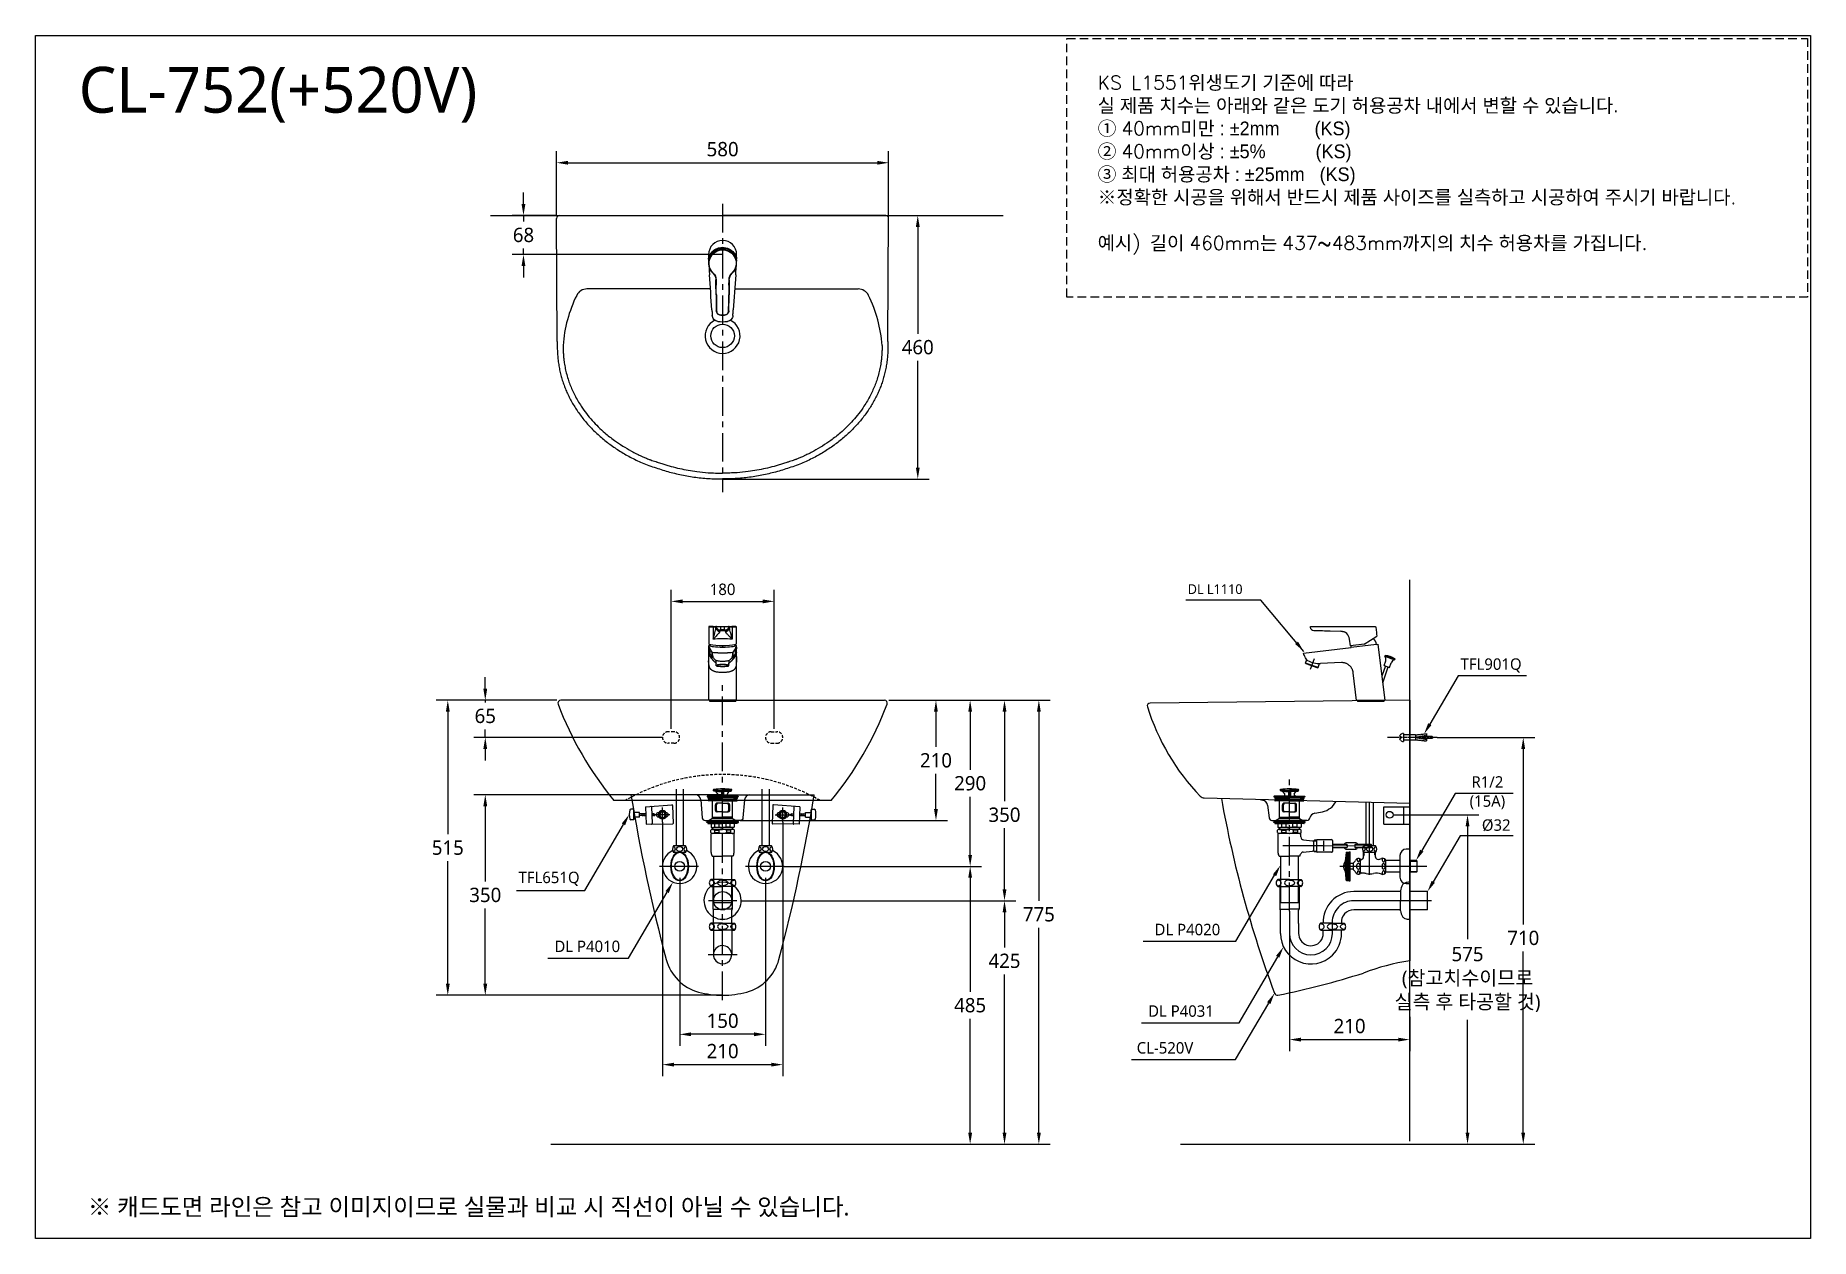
# Model space of a CAD drawing. Extents: x 3779 to 6879, y 0 to 2100.
import ezdxf

# ---------------------------------------------------------------- set-up
doc = ezdxf.new("R2010")
doc.units = 0
doc.header["$LTSCALE"] = 20
doc.header["$MEASUREMENT"] = 0
for name, pattern in [('CENTER', [2, 1.25, -0.25, 0.25, -0.25]), ('CENTER2', [1.125, 0.75, -0.125, 0.125, -0.125]), ('HIDDEN', [0.375, 0.25, -0.125]), ('HIDDEN2', [0.1875, 0.125, -0.0625])]:
    doc.linetypes.add(name, pattern=pattern)
doc.layers.get('0').update_dxf_attribs({"linetype": 'CONTINUOUS'})
doc.layers.get('DEFPOINTS').update_dxf_attribs({"linetype": 'CONTINUOUS'})
for name, color, linetype in [('1', 1, 'CONTINUOUS'), ('2', 2, 'CONTINUOUS'), ('3', 3, 'CONTINUOUS'), ('4', 4, 'CONTINUOUS'), ('5', 5, 'CONTINUOUS'), ('6', 6, 'CONTINUOUS'), ('7', 7, 'CONTINUOUS'), ('CENTER', 2, 'CENTER'), ('DEF_LAYER_ASSEM_MEMBER', 7, 'CONTINUOUS')]:
    doc.layers.add(name, color=color, linetype=linetype)
doc.layers.add('61', color=7, linetype='CONTINUOUS', true_color=0xffffff)
doc.styles.add('GHS', font='romans', dxfattribs={"bigfont": 'ghs'})
doc.styles.add('ROMANS', font='romans')
doc.styles.get("Standard").update_dxf_attribs({"font": ''})
doc.styles.get('Standard').set_extended_font_data('NanumGothic')
doc.dimstyles.get("Standard").update_dxf_attribs({"dimtxt": 2.5, "dimasz": 2, "dimexe": 2, "dimexo": 1, "dimgap": 1.5, "dimtad": 1, "dimdec": 0, "dimlfac": 10, "dimrnd": 0.5, "dimzin": 0, "dimdsep": 46, "dimtxsty": 'Standard', "dimcen": 0, "dimclrt": 2, "dimadec": 0, "dimazin": 0, "dimtfac": 1, "dimtdec": 0, "dimtmove": 0, "dimatfit": 3, "dimfxl": 1, "dimtolj": 1, "dimtzin": 0, "dimarcsym": 0})
doc.dimstyles.new('Standard$0', dxfattribs={"dimtxt": 0.18, "dimasz": 0.18, "dimexe": 0.18, "dimexo": 0.0625, "dimgap": 0.09, "dimtad": 0, "dimtih": 1, "dimtoh": 1, "dimdec": 4, "dimzin": 0, "dimdsep": 46, "dimtxsty": 'Standard', "dimcen": 0.09, "dimadec": 0, "dimazin": 0, "dimtfac": 1, "dimtdec": 4, "dimtofl": 0, "dimtmove": 0, "dimatfit": 3, "dimfxl": 1, "dimtolj": 1, "dimtzin": 0, "dimarcsym": 0})

msp = doc.modelspace()

# ---------------------------------------------------------------- texts
at = {"attachment_point": 1, "style": 'GHS'}
for s, insert, char_height, width in [('{\\fNanumGothic|b0|i0|c0|p50;CL-75\\fNanumGothic|b0|i0|c129|p50;2\\fNanumGothic|b0|i0|c0|p50;(+520V)}', (3854.55483, 2045.27793), 80, 1445.5337636), ('{\\fNanumGothic|b0|i0|c129|p50;※ 캐드도면 라인은 참고 이미지이므로 실물과 비교 시 직선이 아닐 수 있습니다.}', (3870.57916, 70.23682), 30, 1933.7305945)]:
    msp.add_mtext(s, dxfattribs=dict(at, insert=insert, char_height=char_height, width=width))
at = {"color": 2, "insert": (5791.49234, 1142.02954), "char_height": 17, "attachment_point": 1, "style": 'GHS'}
msp.add_mtext_dynamic_manual_height_columns('{\\fNanumGothic|b0|i0|c129|p50;DL L1110}', width=155.8345136, gutter_width=13.505, heights=[0], dxfattribs=at)
at = {"layer": '1', "color": 2, "char_height": 20, "attachment_point": 5}
for s, insert in [('TFL901Q', (6321.26158, 1000.31354, -465.06983)), ('R1/2\\P(15A)', (6314.88868, 778.11942)), ('%%C32', (6330.27719, 721.24665)), ('TFL651Q', (4676.00304, 627.93663)), ('DL P4020', (5790.90401, 539.19956)), ('DL P4010', (4742.83525, 509.8415)), ('DL P4031', (5779.7543, 396.88997)), ('CL-520V', (5751.79792, 332.63027))]:
    msp.add_mtext(s, dxfattribs=dict(at, insert=insert))
at = {"layer": '2', "insert": (5634.20728, 1873.78309), "char_height": 24, "attachment_point": 4, "style": 'ROMANS'}
msp.add_mtext('KS L1551{\\fGulim|b0|i0|c129|p50;위생도기 기준에 따라 \\P실 제품 치수는 아래와 같은 도기 허용공차 내에서 변할 수 있습니다. }\\P{\\fGulim|b0|i0|c129|p50;① }40mm{\\fGulim|b0|i0|c129|p50;미만 : ±2mm       (KS)} \\P{\\fGulim|b0|i0|c129|p50;② }40mm{\\fGulim|b0|i0|c129|p50;이상 : ±5%          (KS)}\\P{\\fGulim|b0|i0|c129|p50;③ 최대 허용공차 : ±25mm   (KS)}\\P{\\fGulim|b0|i0|c0|p50;※\\fGulim|b0|i0|c129|p50;정확한 시공을 위해서 반드시 제품 사이즈를 실측하고 시공하여 주시기 바랍니다}.\\P\\P{\\fGulim|b0|i0|c129|p50;예시}) {\\fGulim|b0|i0|c129|p50;길이 }460mm{\\fGulim|b0|i0|c129|p50;는 }437~483mm{\\fGulim|b0|i0|c129|p50;까지의 치수 허용차를 가집니다}.', dxfattribs=at)

# ---------------------------------------------------------------- blocks, each defined once
blk = doc.blocks.new('*D30')
at = {"layer": '1', "color": 3, "lineweight": -2, "transparency": 16777216}
for p, q in [((5011.7, 589.6), (5491.5, 589.6)), ((5471.5, 569.6), (5471.5, 508.2)), ((5471.5, 184.6), (5471.5, 461)), ((5279.2, 164.6), (5491.5, 164.6))]:
    blk.add_line(p, q, dxfattribs=at)
at = {"layer": '1', "color": 3, "transparency": 16777216}
for points in [[(5468.2, 569.6), (5474.9, 569.6), (5471.5, 589.6)], [(5468.2, 184.6), (5474.9, 184.6), (5471.5, 164.6)]]:
    blk.add_solid(points, dxfattribs=at)
at = {"layer": 'DEFPOINTS', "color": 0, "transparency": 16777216}
for p in [(5011.7, 589.6), (5279.2, 164.6), (5471.5, 164.6)]:
    blk.add_point(p, dxfattribs=at)
at = {"layer": '1', "color": 2, "transparency": 16777216, "insert": (5471.5, 484.6), "char_height": 25, "attachment_point": 5}
blk.add_mtext('\\A1;425', dxfattribs=at)
blk = doc.blocks.new('*D31')
at = {"layer": '1', "color": 3, "lineweight": -2, "transparency": 16777216}
for p, q in [((5491.5, 939.6), (5551.5, 939.6)), ((5531.5, 919.6), (5531.5, 589.3)), ((5531.5, 184.6), (5531.5, 542.4)), ((5491.5, 164.6), (5551.5, 164.6))]:
    blk.add_line(p, q, dxfattribs=at)
at = {"layer": '1', "color": 3, "transparency": 16777216}
for points in [[(5528.2, 919.6), (5534.9, 919.6), (5531.5, 939.6)], [(5528.2, 184.6), (5534.9, 184.6), (5531.5, 164.6)]]:
    blk.add_solid(points, dxfattribs=at)
at = {"layer": 'DEFPOINTS', "color": 0, "transparency": 16777216}
for p in [(5491.5, 939.6), (5491.5, 164.6), (5531.5, 164.6)]:
    blk.add_point(p, dxfattribs=at)
at = {"layer": '1', "color": 2, "transparency": 16777216, "insert": (5531.5, 565.8), "char_height": 25, "attachment_point": 5}
blk.add_mtext('\\A1;775', dxfattribs=at)
blk = doc.blocks.new('*D32')
at = {"layer": '1', "color": 3, "lineweight": -2, "transparency": 16777216}
for p, q in [((5969.2, 571.3), (5969.2, 327.2)), ((6179.2, 386.7), (6179.2, 327.2)), ((5989.2, 347.2), (6159.2, 347.2))]:
    blk.add_line(p, q, dxfattribs=at)
at = {"layer": '1', "color": 3, "transparency": 16777216}
for points in [[(5989.2, 350.5), (5989.2, 343.8), (5969.2, 347.2)], [(6159.2, 350.5), (6159.2, 343.8), (6179.2, 347.2)]]:
    blk.add_solid(points, dxfattribs=at)
at = {"layer": 'DEFPOINTS', "color": 0, "transparency": 16777216}
for p in [(5969.2, 571.3), (6179.2, 386.7), (6179.2, 347.2)]:
    blk.add_point(p, dxfattribs=at)
at = {"layer": '1', "color": 2, "transparency": 16777216, "insert": (6074.2, 370.7), "char_height": 25, "attachment_point": 5}
blk.add_mtext('\\A1;210', dxfattribs=at)
blk = doc.blocks.new('*D33')
at = {"layer": '1', "color": 3, "lineweight": -2, "transparency": 16777216}
for p, q in [((5269.4, 939.6), (5371.8, 939.6)), ((5351.8, 919.6), (5351.8, 858.2)), ((5351.8, 749.6), (5351.8, 811.1)), ((5009.8, 729.6), (5371.8, 729.6))]:
    blk.add_line(p, q, dxfattribs=at)
at = {"layer": '1', "color": 3, "transparency": 16777216}
for points in [[(5348.4, 919.6), (5355.1, 919.6), (5351.8, 939.6)], [(5348.4, 749.6), (5355.1, 749.6), (5351.8, 729.6)]]:
    blk.add_solid(points, dxfattribs=at)
at = {"layer": 'DEFPOINTS', "color": 0, "transparency": 16777216}
for p in [(5269.4, 939.6), (5009.8, 729.6), (5351.8, 729.6)]:
    blk.add_point(p, dxfattribs=at)
at = {"layer": '1', "color": 2, "transparency": 16777216, "insert": (5351.8, 834.6), "char_height": 25, "attachment_point": 5}
blk.add_mtext('\\A1;210', dxfattribs=at)
blk = doc.blocks.new('*D34')
at = {"layer": '1', "color": 3, "lineweight": -2, "transparency": 16777216}
for p, q in [((5371.8, 939.6), (5431.5, 939.6)), ((5411.5, 919.6), (5411.5, 818.2)), ((5411.5, 669.6), (5411.5, 771)), ((5086.8, 649.6), (5431.5, 649.6))]:
    blk.add_line(p, q, dxfattribs=at)
at = {"layer": '1', "color": 3, "transparency": 16777216}
for points in [[(5408.2, 919.6), (5414.9, 919.6), (5411.5, 939.6)], [(5408.2, 669.6), (5414.9, 669.6), (5411.5, 649.6)]]:
    blk.add_solid(points, dxfattribs=at)
at = {"layer": 'DEFPOINTS', "color": 0, "transparency": 16777216}
for p in [(5371.8, 939.6), (5086.8, 649.6), (5411.5, 649.6)]:
    blk.add_point(p, dxfattribs=at)
at = {"layer": '1', "color": 2, "transparency": 16777216, "insert": (5411.5, 794.6), "char_height": 25, "attachment_point": 5}
blk.add_mtext('\\A1;290', dxfattribs=at)
blk = doc.blocks.new('*D35')
at = {"layer": '1', "color": 3, "lineweight": -2, "transparency": 16777216}
for p, q in [((5431.5, 939.6), (5491.5, 939.6)), ((5471.5, 919.6), (5471.5, 763.3)), ((5471.5, 609.6), (5471.5, 716)), ((5011.7, 589.6), (5491.5, 589.6))]:
    blk.add_line(p, q, dxfattribs=at)
at = {"layer": '1', "color": 3, "transparency": 16777216}
for points in [[(5468.2, 919.6), (5474.9, 919.6), (5471.5, 939.6)], [(5468.2, 609.6), (5474.9, 609.6), (5471.5, 589.6)]]:
    blk.add_solid(points, dxfattribs=at)
at = {"layer": 'DEFPOINTS', "color": 0, "transparency": 16777216}
for p in [(5431.5, 939.6), (5011.7, 589.6), (5471.5, 589.6)]:
    blk.add_point(p, dxfattribs=at)
at = {"layer": '1', "color": 2, "transparency": 16777216, "insert": (5471.5, 739.6), "char_height": 25, "attachment_point": 5}
blk.add_mtext('\\A1;350', dxfattribs=at)
blk = doc.blocks.new('*D36')
at = {"layer": '1', "color": 3, "lineweight": -2, "transparency": 16777216}
for p, q in [((4904.2, 629.6), (4904.2, 336.4)), ((5054.2, 629.6), (5054.2, 336.4)), ((5034.2, 356.4), (4924.2, 356.4))]:
    blk.add_line(p, q, dxfattribs=at)
at = {"layer": '1', "color": 3, "transparency": 16777216}
for points in [[(4924.2, 359.8), (4924.2, 353.1), (4904.2, 356.4)], [(5034.2, 359.8), (5034.2, 353.1), (5054.2, 356.4)]]:
    blk.add_solid(points, dxfattribs=at)
at = {"layer": 'DEFPOINTS', "color": 0, "transparency": 16777216}
for p in [(4904.2, 629.6), (5054.2, 629.6), (4904.2, 356.4)]:
    blk.add_point(p, dxfattribs=at)
at = {"layer": '1', "color": 2, "transparency": 16777216, "insert": (4979.2, 380), "char_height": 25, "attachment_point": 5}
blk.add_mtext('\\A1;150', dxfattribs=at)
blk = doc.blocks.new('*D27')
at = {"layer": '1', "color": 3, "lineweight": -2, "transparency": 16777216}
for p, q in [((4889.2, 889.7), (4889.2, 1132.2)), ((5069.2, 889.7), (5069.2, 1132.2)), ((4909.2, 1112.2), (5049.2, 1112.2))]:
    blk.add_line(p, q, dxfattribs=at)
at = {"layer": '1', "color": 3, "transparency": 16777216}
for points in [[(4909.2, 1115.5), (4909.2, 1108.8), (4889.2, 1112.2)], [(5049.2, 1115.5), (5049.2, 1108.8), (5069.2, 1112.2)]]:
    blk.add_solid(points, dxfattribs=at)
at = {"layer": 'DEFPOINTS', "color": 0, "transparency": 16777216}
for p in [(5069.2, 1112.2), (4889.2, 889.7), (5069.2, 889.7)]:
    blk.add_point(p, dxfattribs=at)
at = {"layer": '1', "color": 2, "transparency": 16777216, "insert": (4979.2, 1133.1), "char_height": 20, "attachment_point": 5}
blk.add_mtext('\\A1;180', dxfattribs=at)
blk = doc.blocks.new('*D28')
at = {"layer": '1', "color": 3, "lineweight": -2, "transparency": 16777216}
for p, q in [((4819.2, 774.6), (4544.7, 774.6)), ((4564.7, 754.6), (4564.7, 623.3)), ((4564.7, 444.6), (4564.7, 576)), ((4979.2, 424.6), (4544.7, 424.6))]:
    blk.add_line(p, q, dxfattribs=at)
at = {"layer": '1', "color": 3, "transparency": 16777216}
for points in [[(4561.3, 754.6), (4568, 754.6), (4564.7, 774.6)], [(4561.3, 444.6), (4568, 444.6), (4564.7, 424.6)]]:
    blk.add_solid(points, dxfattribs=at)
at = {"layer": 'DEFPOINTS', "color": 0, "transparency": 16777216}
for p in [(4819.2, 774.6), (4564.7, 424.6), (4979.2, 424.6)]:
    blk.add_point(p, dxfattribs=at)
at = {"layer": '1', "color": 2, "transparency": 16777216, "insert": (4564.7, 599.6), "char_height": 25, "attachment_point": 5}
blk.add_mtext('\\A1;350', dxfattribs=at)
blk = doc.blocks.new('*D29')
at = {"layer": '1', "color": 3, "lineweight": -2, "transparency": 16777216}
for p, q in [((6150.2, 739.6), (6300.2, 739.6)), ((6280.2, 719.6), (6280.2, 522.4)), ((6280.2, 184.6), (6280.2, 381.8)), ((6179.2, 164.6), (6300.2, 164.6))]:
    blk.add_line(p, q, dxfattribs=at)
at = {"layer": '1', "color": 3, "transparency": 16777216}
for points in [[(6276.8, 719.6), (6283.5, 719.6), (6280.2, 739.6)], [(6276.8, 184.6), (6283.5, 184.6), (6280.2, 164.6)]]:
    blk.add_solid(points, dxfattribs=at)
at = {"layer": 'DEFPOINTS', "color": 0, "transparency": 16777216}
for p in [(6150.2, 739.6), (6280.2, 739.6), (6179.2, 164.6)]:
    blk.add_point(p, dxfattribs=at)
at = {"layer": '1', "color": 2, "transparency": 16777216, "insert": (6280.2, 452.1), "char_height": 25, "attachment_point": 5}
blk.add_mtext('\\A1;575\\P(참고치수이므로\\P실측 후 타공할 것)', dxfattribs=at)
blk = doc.blocks.new('*D22')
at = {"layer": '1', "color": 3, "lineweight": -2, "transparency": 16777216}
for p, q in [((6226.9, 874.6), (6397.5, 874.6)), ((6377.5, 854.6), (6377.5, 548.2)), ((6377.5, 184.6), (6377.5, 501.1)), ((6300.2, 164.6), (6397.5, 164.6))]:
    blk.add_line(p, q, dxfattribs=at)
at = {"layer": '1', "color": 3, "transparency": 16777216}
for points in [[(6374.1, 854.6), (6380.8, 854.6), (6377.5, 874.6)], [(6374.1, 184.6), (6380.8, 184.6), (6377.5, 164.6)]]:
    blk.add_solid(points, dxfattribs=at)
at = {"layer": 'DEFPOINTS', "color": 0, "transparency": 16777216}
for p in [(6226.9, 874.6, -465.1), (6377.5, 874.6), (6300.2, 164.6)]:
    blk.add_point(p, dxfattribs=at)
at = {"layer": '1', "color": 2, "transparency": 16777216, "insert": (6377.5, 524.6), "char_height": 25, "attachment_point": 5}
blk.add_mtext('\\A1;710', dxfattribs=at)
blk = doc.blocks.new('*D23')
at = {"layer": '1', "color": 3, "lineweight": -2, "transparency": 16777216}
for p, q in [((4874.2, 726.6), (4874.2, 283.5)), ((5084.2, 726.6), (5084.2, 283.5)), ((4894.2, 303.5), (5064.2, 303.5))]:
    blk.add_line(p, q, dxfattribs=at)
at = {"layer": '1', "color": 3, "transparency": 16777216}
for points in [[(4894.2, 306.8), (4894.2, 300.1), (4874.2, 303.5)], [(5064.2, 306.8), (5064.2, 300.1), (5084.2, 303.5)]]:
    blk.add_solid(points, dxfattribs=at)
at = {"layer": 'DEFPOINTS', "color": 0, "transparency": 16777216}
for p in [(4874.2, 726.6), (5084.2, 726.6), (5084.2, 303.5)]:
    blk.add_point(p, dxfattribs=at)
at = {"layer": '1', "color": 2, "transparency": 16777216, "insert": (4979.2, 327), "char_height": 25, "attachment_point": 5}
blk.add_mtext('\\A1;210', dxfattribs=at)
blk = doc.blocks.new('*D24')
at = {"layer": '1', "color": 3, "lineweight": -2, "transparency": 16777216}
for p, q in [((4564.7, 959.6), (4564.7, 979.6)), ((4689.4, 939.6), (4544.7, 939.6)), ((4564.7, 939.6), (4564.7, 935.7)), ((4874.2, 874.6), (4544.7, 874.6)), ((4564.7, 874.6), (4564.7, 888.5)), ((4564.7, 854.6), (4564.7, 834.6))]:
    blk.add_line(p, q, dxfattribs=at)
at = {"layer": '1', "color": 3, "transparency": 16777216}
for points in [[(4561.3, 959.6), (4568, 959.6), (4564.7, 939.6)], [(4561.3, 854.6), (4568, 854.6), (4564.7, 874.6)]]:
    blk.add_solid(points, dxfattribs=at)
at = {"layer": 'DEFPOINTS', "color": 0, "transparency": 16777216}
for p in [(4564.7, 939.6), (4689.4, 939.6), (4874.2, 874.6, -465.1)]:
    blk.add_point(p, dxfattribs=at)
at = {"layer": '1', "color": 2, "transparency": 16777216, "insert": (4564.7, 912.1), "char_height": 25, "attachment_point": 5}
blk.add_mtext('\\A1;65', dxfattribs=at)
blk = doc.blocks.new('*D26')
at = {"layer": '1', "color": 3, "lineweight": -2, "transparency": 16777216}
for p, q in [((4689.4, 939.6), (4479.2, 939.6)), ((4499.2, 919.6), (4499.2, 705.6)), ((4499.2, 444.6), (4499.2, 658.7)), ((4979.2, 424.6), (4479.2, 424.6))]:
    blk.add_line(p, q, dxfattribs=at)
at = {"layer": '1', "color": 3, "transparency": 16777216}
for points in [[(4495.9, 919.6), (4502.6, 919.6), (4499.2, 939.6)], [(4495.9, 444.6), (4502.6, 444.6), (4499.2, 424.6)]]:
    blk.add_solid(points, dxfattribs=at)
at = {"layer": 'DEFPOINTS', "color": 0, "transparency": 16777216}
for p in [(4689.4, 939.6), (4499.2, 424.6), (4979.2, 424.6)]:
    blk.add_point(p, dxfattribs=at)
at = {"layer": '1', "color": 2, "transparency": 16777216, "insert": (4499.2, 682.1), "char_height": 25, "attachment_point": 5}
blk.add_mtext('\\A1;515', dxfattribs=at)
blk = doc.blocks.new('*D25')
at = {"layer": '1', "color": 3, "lineweight": -2, "transparency": 16777216}
for p, q in [((5411.5, 649.6), (5431.5, 649.6)), ((5411.5, 629.6), (5411.5, 430.7)), ((5411.5, 184.6), (5411.5, 383.5)), ((5279.2, 164.6), (5431.5, 164.6))]:
    blk.add_line(p, q, dxfattribs=at)
at = {"layer": '1', "color": 3, "transparency": 16777216}
for points in [[(5408.2, 629.6), (5414.9, 629.6), (5411.5, 649.6)], [(5408.2, 184.6), (5414.9, 184.6), (5411.5, 164.6)]]:
    blk.add_solid(points, dxfattribs=at)
at = {"layer": 'DEFPOINTS', "color": 0, "transparency": 16777216}
for p in [(5411.5, 649.6), (5279.2, 164.6), (5411.5, 164.6)]:
    blk.add_point(p, dxfattribs=at)
at = {"layer": '1', "color": 2, "transparency": 16777216, "insert": (5411.5, 407.1), "char_height": 25, "attachment_point": 5}
blk.add_mtext('\\A1;485', dxfattribs=at)
blk = doc.blocks.new('*D37')
at = {"layer": '1', "color": 3, "lineweight": -2, "transparency": 16777216}
for p, q in [((4689.2, 1785.8), (4689.2, 1897.9)), ((5269.2, 1785.8), (5269.2, 1897.9)), ((4709.2, 1877.9), (5249.2, 1877.9))]:
    blk.add_line(p, q, dxfattribs=at)
at = {"layer": '1', "color": 3, "transparency": 16777216}
for points in [[(4709.2, 1881.2), (4709.2, 1874.5), (4689.2, 1877.9)], [(5249.2, 1881.2), (5249.2, 1874.5), (5269.2, 1877.9)]]:
    blk.add_solid(points, dxfattribs=at)
at = {"layer": 'DEFPOINTS', "color": 0, "transparency": 16777216}
for p in [(5269.2, 1877.9), (4689.2, 1785.8), (5269.2, 1785.8)]:
    blk.add_point(p, dxfattribs=at)
at = {"layer": '1', "color": 2, "transparency": 16777216, "insert": (4979.2, 1901.5), "char_height": 25, "attachment_point": 5}
blk.add_mtext('\\A1;580', dxfattribs=at)
blk = doc.blocks.new('*D38')
at = {"layer": '1', "color": 3, "lineweight": -2, "transparency": 16777216}
for p, q in [((5269.2, 1785.8), (5340, 1785.8)), ((5320, 1765.8), (5320, 1579.4)), ((5320, 1345.8), (5320, 1532.2)), ((4979.2, 1325.8), (5340, 1325.8))]:
    blk.add_line(p, q, dxfattribs=at)
at = {"layer": '1', "color": 3, "transparency": 16777216}
for points in [[(5316.7, 1765.8), (5323.4, 1765.8), (5320, 1785.8)], [(5316.7, 1345.8), (5323.4, 1345.8), (5320, 1325.8)]]:
    blk.add_solid(points, dxfattribs=at)
at = {"layer": 'DEFPOINTS', "color": 0, "transparency": 16777216}
for p in [(5269.2, 1785.8), (4979.2, 1325.8), (5320, 1325.8)]:
    blk.add_point(p, dxfattribs=at)
at = {"layer": '1', "color": 2, "transparency": 16777216, "insert": (5320, 1555.8), "char_height": 25, "attachment_point": 5}
blk.add_mtext('\\A1;460', dxfattribs=at)
blk = doc.blocks.new('*D39')
at = {"layer": '1', "color": 3, "lineweight": -2, "transparency": 16777216}
for p, q in [((4631.4, 1805.8), (4631.4, 1825.8)), ((4689.2, 1785.8), (4611.4, 1785.8)), ((4631.4, 1785.8), (4631.4, 1775.3)), ((4979.2, 1717.7), (4611.4, 1717.7)), ((4631.4, 1717.7), (4631.4, 1728.1)), ((4631.4, 1697.7), (4631.4, 1677.7))]:
    blk.add_line(p, q, dxfattribs=at)
at = {"layer": '1', "color": 3, "transparency": 16777216}
for points in [[(4628.1, 1805.8), (4634.7, 1805.8), (4631.4, 1785.8)], [(4628.1, 1697.7), (4634.7, 1697.7), (4631.4, 1717.7)]]:
    blk.add_solid(points, dxfattribs=at)
at = {"layer": 'DEFPOINTS', "color": 0, "transparency": 16777216}
for p in [(4689.2, 1785.8), (4631.4, 1717.7), (4979.2, 1717.7)]:
    blk.add_point(p, dxfattribs=at)
at = {"layer": '1', "color": 2, "transparency": 16777216, "insert": (4631.4, 1751.7), "char_height": 25, "attachment_point": 5}
blk.add_mtext('\\A1;68', dxfattribs=at)

# ---------------------------------------------------------------- dimensions: what is measured, and where the dimension line sits
at = {"layer": '1'}
dim = msp.add_linear_dim(base=(5269.16288, 1877.88164), p1=(4689.16288, 1785.823), p2=(5269.16288, 1785.823), dimstyle='Standard', override={"dimtxt": 25, "dimasz": 20, "dimexe": 20, "dimexo": 0, "dimgap": 10, "dimtih": 1, "dimtoh": 1, "dimdec": 4, "dimlfac": 1, "dimzin": 8, "dimclrd": 3, "dimclre": 3, "dimtdec": 4}, dxfattribs=at)
dim.commit()
dim.dimension.update_dxf_attribs({"geometry": '*D37', "text_midpoint": (4979.16288, 1877.88164), "dimtype": 160})
for base, p1, p2, picture, middle in [((4631.39868, 1717.65486), (4689.16288, 1785.823), (4979.16288, 1717.65486), '*D39', (4631.39868, 1751.73893)), ((5320.02404, 1325.82581), (5269.16288, 1785.823), (4979.16288, 1325.82581), '*D38', (5320.02404, 1555.82441)), ((4564.66344, 939.63825), (4874.1631, 874.63825, -465.06983), (4689.37502, 939.63825), '*D24', (4564.66344, 912.13825)), ((5471.54604, 589.63825), (5431.54604, 939.63825), (5011.66288, 589.63825), '*D35', (5471.54604, 739.63825)), ((5531.54604, 164.63825), (5491.54604, 939.63825), (5491.54604, 164.63825), '*D31', (5531.54604, 565.82237)), ((6377.453, 874.63825), (6300.16845, 164.63825), (6226.94938, 874.63825, -465.06983), '*D22', (6377.453, 524.63825)), ((5471.54604, 164.63825), (5011.66288, 589.63825), (5279.16288, 164.63825), '*D30', (5471.54604, 484.63825))]:
    dim = msp.add_linear_dim(base=base, p1=p1, p2=p2, angle=90, dimstyle='Standard$0', override={"dimtxt": 25, "dimasz": 20, "dimexe": 20, "dimexo": 0, "dimgap": 10, "dimtad": 1, "dimrnd": 0.5, "dimzin": 8, "dimcen": 0, "dimclrd": 3, "dimclre": 3, "dimclrt": 2, "dimtofl": 1}, dxfattribs=at)
    dim.commit()
    dim.dimension.update_dxf_attribs({"geometry": picture, "text_midpoint": middle, "dimtype": 160})
for base, p1, p2, dimstyle, override, picture, middle in [((5069.16288, 1112.18138), (4889.16288, 889.66777), (5069.16288, 889.66777), 'Standard', {"dimtxt": 20, "dimasz": 20, "dimexe": 20, "dimexo": 0, "dimgap": 10, "dimdec": 4, "dimlfac": 1, "dimzin": 8, "dimclrd": 3, "dimclre": 3, "dimtdec": 4}, '*D27', (4979.16288, 1133.06836)), ((5084.16288, 303.4645), (4874.16288, 726.63825), (5084.16288, 726.63825), 'Standard$0', {"dimtxt": 25, "dimasz": 20, "dimexe": 20, "dimexo": 0, "dimgap": 10, "dimtad": 1, "dimrnd": 0.5, "dimzin": 8, "dimcen": 0, "dimclrd": 3, "dimclre": 3, "dimclrt": 2, "dimtofl": 1}, '*D23', (4979.16288, 327.01958)), ((4904.16288, 356.42073), (5054.16288, 629.63825), (4904.16288, 629.63825), 'Standard$0', {"dimtxt": 25, "dimasz": 20, "dimexe": 20, "dimexo": 0, "dimgap": 10, "dimtad": 1, "dimrnd": 0.5, "dimzin": 8, "dimcen": 0, "dimclrd": 3, "dimclre": 3, "dimclrt": 2, "dimtofl": 1}, '*D36', (4979.16288, 379.99369))]:
    dim = msp.add_linear_dim(base=base, p1=p1, p2=p2, dimstyle=dimstyle, override=override, dxfattribs=at)
    dim.commit()
    dim.dimension.update_dxf_attribs({"geometry": picture, "text_midpoint": middle})
for base, p1, p2, picture, middle in [((4499.22119, 424.63825), (4689.37502, 939.63825), (4979.16288, 424.63825), '*D26', (4499.22119, 682.13825)), ((5351.77981, 729.63825), (5269.37502, 939.63825), (5009.79658, 729.63825), '*D33', (5351.77981, 834.63825)), ((5411.54604, 649.63825), (5371.77981, 939.63825), (5086.78945, 649.63825), '*D34', (5411.54604, 794.63825)), ((4564.66344, 424.63825), (4819.16288, 774.63825), (4979.16288, 424.63825), '*D28', (4564.66344, 599.63825)), ((5411.54604, 164.63825), (5411.54604, 649.63825), (5279.16288, 164.63825), '*D25', (5411.54604, 407.13825))]:
    dim = msp.add_linear_dim(base=base, p1=p1, p2=p2, angle=90, dimstyle='Standard$0', override={"dimtxt": 25, "dimasz": 20, "dimexe": 20, "dimexo": 0, "dimgap": 10, "dimtad": 1, "dimrnd": 0.5, "dimzin": 8, "dimcen": 0, "dimclrd": 3, "dimclre": 3, "dimclrt": 2, "dimtofl": 1}, dxfattribs=at)
    dim.commit()
    dim.dimension.update_dxf_attribs({"geometry": picture, "text_midpoint": middle})
dim = msp.add_linear_dim(base=(6280.16845, 739.63825), p1=(6179.16288, 164.63825), p2=(6150.16288, 739.63825), angle=90, text='<>\\P(참고치수이므로\\P실측 후 타공할 것)', dimstyle='Standard$0', override={"dimtxt": 25, "dimasz": 20, "dimexe": 20, "dimexo": 0, "dimgap": 10, "dimtad": 1, "dimrnd": 0.5, "dimzin": 8, "dimcen": 0, "dimclrd": 3, "dimclre": 3, "dimclrt": 2, "dimtofl": 1}, dxfattribs=at)
dim.commit()
dim.dimension.update_dxf_attribs({"geometry": '*D29', "text_midpoint": (6280.16845, 452.13825)})
dim = msp.add_linear_dim(base=(6179.16288, 347.15732), p1=(5969.16288, 571.3089), p2=(6179.16288, 386.72623), text='210', dimstyle='Standard$0', override={"dimtxt": 25, "dimasz": 20, "dimexe": 20, "dimexo": 0, "dimgap": 10, "dimtad": 1, "dimrnd": 0.5, "dimzin": 8, "dimcen": 0, "dimclrd": 3, "dimclre": 3, "dimclrt": 2, "dimtofl": 1}, dxfattribs=at)
dim.commit()
dim.dimension.update_dxf_attribs({"geometry": '*D32', "text_midpoint": (6074.16288, 370.7124)})

# ---------------------------------------------------------------- linework, layer by layer
at = {"color": 7}
for p, q in [((4690.35764, 1565.65486), (4689.19016, 1780.79587)), ((5267.96812, 1565.65486), (5269.16288, 1785.823)), ((4979.58716, 939.63825), (4696.54707, 939.63825)), ((4979.16288, 939.63825), (5261.77868, 939.63825)), ((6179.16288, 939.63825), (5725.66609, 934.70893)), ((6179.16288, 939.63825), (6179.16288, 759.63641)), ((5169.35383, 764.63825), (4789.39621, 764.63825)), ((5820.35866, 769.00922), (6179.16288, 759.63641))]:
    msp.add_line(p, q, dxfattribs=at)
at = {"ltscale": 0.5}
for p, q in [((6019.35436, 996.49632), (5997.27158, 1004.53379)), ((5003.66288, 939.63825), (4954.66288, 939.63825)), ((5002.23244, 939.63822), (4956.09332, 939.63818)), ((4956.09332, 939.63818), (4956.09332, 938.15965)), ((5002.23244, 939.63822), (5002.23244, 938.15965)), ((6088.09876, 938.89912), (6088.09876, 937.42059)), ((6088.09876, 938.89912), (6134.22699, 938.89912)), ((6134.22699, 938.89911), (6134.22699, 937.42059))]:
    msp.add_line(p, q, dxfattribs=at)
for p, q in [((6136.88127, 999.48201), (6130.63544, 981.34281)), ((6132.02546, 970.02196), (6141.60886, 997.85417)), ((6134.51747, 1000.29593), (6137.2848, 1008.33284)), ((6134.51747, 1000.29593), (6143.97266, 997.04025)), ((6136.1755, 1017.70458), (6135.68715, 1016.2863)), ((6135.68715, 1016.2863), (6152.89559, 1010.36096)), ((6136.1755, 1017.70458), (6153.38394, 1011.77924)), ((6143.97266, 997.04025), (6146.73999, 1005.07716)), ((6153.38394, 1011.77924), (6152.89559, 1010.36096))]:
    msp.add_line(p, q)
at = {"color": 7, "linetype": 'HIDDEN'}
msp.add_line((4961.6785, 939.63827), (4961.6785, 939.63818), dxfattribs=at)
at = {"color": 0, "linetype": 'HIDDEN'}
for p, q in [((4894.1631, 884.63825, -465.06983), (4884.1631, 884.63825, -465.06983)), ((5064.1631, 884.63825, -465.06983), (5074.1631, 884.63825, -465.06983)), ((4894.1631, 864.63825, -465.06983), (4884.1631, 864.63825, -465.06983)), ((5064.1631, 864.63825, -465.06983), (5074.1631, 864.63825, -465.06983))]:
    msp.add_line(p, q, dxfattribs=at)
at = {"linetype": 'CENTER2', "ltscale": 0.3}
msp.add_line((6226.94938, 874.63825, -465.06983), (6140.34892, 874.63825, -465.06983), dxfattribs=at)
at = {"linetype": 'HIDDEN2', "ltscale": 0.3}
for p, q in [((6163.36734, 877.03825, -465.06983), (6161.58447, 877.03825, -465.06983)), ((6163.36734, 872.23825, -465.06983), (6161.58447, 872.23825, -465.06983)), ((6163.36734, 877.03825, -465.06983), (6163.36734, 872.23825, -465.06983)), ((6168.25517, 881.72755, -465.06983), (6168.25517, 867.54894, -465.06983)), ((6184.06135, 879.13825, -465.06983), (6168.25517, 879.13825, -465.06983)), ((6184.06135, 870.13825, -465.06983), (6168.25517, 870.13825, -465.06983)), ((6189.13347, 879.13825, -465.06983), (6184.06135, 879.13825, -465.06983)), ((6189.13347, 870.13825, -465.06983), (6184.06135, 870.13825, -465.06983)), ((6189.13347, 879.13825, -465.06983), (6189.13347, 870.13825, -465.06983)), ((6218.69566, 876.43825, -465.06983), (6199.3623, 876.43825, -465.06983)), ((6218.74429, 872.83825, -465.06983), (6200.21994, 872.83825, -465.06983)), ((6218.69566, 876.43825, -465.06983), (6218.74429, 872.83825, -465.06983))]:
    msp.add_line(p, q, dxfattribs=at)
at = {"color": 0}
msp.add_line((5014.37574, 729.63825), (4979.37502, 729.63825), dxfattribs=at)
at = {"linetype": 'HIDDEN2', "ltscale": 0.3}
msp.add_lwpolyline([(6189.13347, 879.13825), (6209.08243, 881.17496), (6208.42296, 878.03268), (6189.13347, 874.63825), (6208.42296, 871.5064), (6208.7527, 868.00155), (6189.13347, 870.13825)], dxfattribs=at)
at = {"color": 7}
for centre, radius, start, end in [((4694.19009, 1780.823), 5, 90, 180.31091744), ((5264.13567, 1780.823), 5, 359.68908256, 90), ((6021.71827, 1045.59425), 42.11284, 240.02493621, 272.52930875), ((4696.54707, 934.63825), 5, 90, 200.58693088), ((5242.56756, 1139.73172), 588.26812, 200.58693088, 219.61482419), ((4715.7582, 1139.73172), 588.26812, 320.38517581, 339.41306912), ((5261.77868, 934.63825), 5, 339.41306912, 90), ((5725.86438, 929.71287), 5, 90.64062924, 197.22027444), ((6095.70434, 1044.34088), 392.19656, 197.22027444, 223.96646373), ((5820.61979, 779.00581), 10, 223.96646373, 268.50364035)]:
    msp.add_arc(centre, radius, start, end, dxfattribs=at)
for centre, radius, start, end in [((6126.56676, 1010.31705), 10.90017, 349.51170082, 33.2045301), ((6131.46236, 976.06547), 41.905, 58.4578451, 83.5421549), ((6156.40752, 1000.04205), 10.90017, 108.7954699, 152.48829918)]:
    msp.add_arc(centre, radius, start, end)
at = {"color": 0, "linetype": 'HIDDEN'}
for centre, start, end in [((4884.1631, 874.63825, -465.06983), 90, 270), ((4894.1631, 874.63825, -465.06983), 270, 90), ((5064.1631, 874.63825, -465.06983), 90, 270), ((5074.1631, 874.63825, -465.06983), 270, 90)]:
    msp.add_arc(centre, 10, start, end, dxfattribs=at)
at = {"linetype": 'HIDDEN2', "ltscale": 0.3}
for start, end in [(90, 160.21215863), (199.78784137, 270)]:
    msp.add_arc((6168.25517, 874.63825, -465.06983), 7.0893, start, end, dxfattribs=at)
at = {"color": 7, "linetype": 'HIDDEN'}
msp.add_arc((4979.37502, 468.58974), 341.37591, 60.13733955, 119.86266045, dxfattribs=at)
at = {"layer": '1'}
for p, q in [((4573.60075, 1785.823), (5469.16288, 1785.823)), ((6179.16288, 169.63825), (6179.16288, 1149.63825)), ((4679.16288, 164.63825), (5279.16288, 164.63825)), ((5779.16288, 164.63825), (6179.16288, 164.63825))]:
    msp.add_line(p, q, dxfattribs=at)
at = {"layer": '1', "color": 7}
for p, q in [((4694.19009, 1785.823), (4979.16288, 1785.823)), ((5264.13567, 1785.823), (4979.16288, 1785.823)), ((4957.97309, 1657.55511), (4742.28114, 1657.55511)), ((5000.35268, 1657.55511), (5216.04462, 1657.55511))]:
    msp.add_line(p, q, dxfattribs=at)
at = {"layer": '1', "color": 7, "linetype": 'Continuous'}
for p, q in [((4955.16288, 1705.97245, 36.5), (4955.16288, 1702.32324, 36.5)), ((4976.16288, 1727.83962, 36.5), (4976.16288, 1728.25354, 36.5)), ((4982.16288, 1728.25354, 36.5), (4982.16288, 1727.83962, 36.5)), ((5003.16288, 1702.32324, 36.5), (5003.16288, 1705.97245, 36.5)), ((4967.56765, 1663.97114, 36.5), (4967.45997, 1673.43636, 36.5)), ((4967.95994, 1673.44206, 36.5), (4968.06762, 1663.97684, 36.5)), ((4990.25814, 1663.97684, 36.5), (4990.36582, 1673.44206, 36.5)), ((4990.54555, 1647.12161, 36.5), (4990.54706, 1647.1216, 36.5)), ((4990.86578, 1673.43636, 36.5), (4990.75811, 1663.97114, 36.5)), ((4976.07171, 1611.67682, 36.5), (4976.07171, 1612.17683, 36.5)), ((4976.07171, 1612.17683, 36.5), (4982.25404, 1612.17683, 36.5)), ((4982.25404, 1611.67682, 36.5), (4982.25404, 1612.17683, 36.5)), ((4976.07171, 1611.67682, 36.5), (4982.25404, 1611.67682, 36.5)), ((4955.16288, 1067.94389), (4955.16288, 1038.22348)), ((4962.54177, 1067.90032), (4962.54177, 1045.99101)), ((4967.56765, 1067.94405), (4967.45997, 1067.94383)), ((4967.45997, 1067.94383), (4967.45997, 1066.2628)), ((4967.54777, 1067.89185), (4967.56765, 1067.94405)), ((4967.95994, 1068.44454), (4968.06762, 1068.44474)), ((4974.75799, 1061.45799), (4974.54731, 1060.90473)), ((4976.07171, 1068.44589), (4976.07171, 1067.84106)), ((4976.07171, 1068.44589), (4982.25404, 1068.44589)), ((4976.07171, 1062.31182), (4976.07171, 1067.84106)), ((4982.25404, 1067.84106), (4976.07171, 1067.84106)), ((4982.25404, 1062.31182), (4976.07171, 1062.31182)), ((4982.25404, 1068.44589), (4982.25404, 1067.84106)), ((4982.25404, 1062.31182), (4982.25404, 1067.84106)), ((4983.77844, 1060.90473), (4983.56777, 1061.45799)), ((4990.25814, 1068.44474), (4990.36582, 1068.44454)), ((4990.75811, 1067.94405), (4990.77798, 1067.89185)), ((4990.86578, 1067.94383), (4990.75811, 1067.94405)), ((4990.86578, 1067.94383), (4990.86578, 1066.2628)), ((4995.78399, 1067.90032), (4995.78399, 1045.99101)), ((5003.16288, 1038.22348), (5003.16288, 1067.94389)), ((6040.51679, 1060.71886), (6059.10409, 1060.16559)), ((6057.48485, 1067.70561), (6040.63646, 1067.70598)), ((6066.95008, 1067.7054), (6057.48485, 1067.70561)), ((6078.75164, 1067.70515), (6066.95008, 1067.7054)), ((6119.50782, 1067.70425), (6078.75164, 1067.70515)), ((6120.00408, 1067.26517), (6121.17347, 1057.74129)), ((6121.34764, 1054.77819), (6121.76155, 1051.40712)), ((4979.16288, 1035.29869), (4979.16288, 1032.43601)), ((6075.65936, 1034.55949), (6074.2386, 1046.13063)), ((6099.48047, 1037.48435), (6075.65936, 1034.55949)), ((6121.11777, 1037.09569), (6077.14798, 1031.69688)), ((6099.48047, 1037.48435), (6121.76155, 1051.40712)), ((6115.4471, 1047.46151), (6116.05824, 1047.53654)), ((4967.41549, 1009.57994), (4967.41549, 1003.34644)), ((4968.21549, 999.94388), (4968.21549, 1004.08643)), ((4970.16549, 1001.14894), (4970.16549, 1000.89293)), ((4988.16549, 1000.89293), (4988.16549, 1001.14894)), ((4990.11549, 999.94388), (4990.11549, 1004.08643)), ((4990.91549, 1003.34644), (4990.91549, 1009.58268)), ((4956.09332, 938.15965), (5002.23244, 938.15965)), ((6134.22699, 937.42059), (6088.09876, 937.42059))]:
    msp.add_line(p, q, dxfattribs=at)
at = {"layer": '1', "color": 7, "linetype": 'Continuous', "lineweight": -3}
for p, q in [((4967.66742, 1655.65486), (4968.16693, 1655.65486)), ((4990.15883, 1655.65486), (4990.65834, 1655.65486))]:
    msp.add_line(p, q, dxfattribs=at)
at = {"layer": '1', "color": 1, "linetype": 'CENTER'}
msp.add_line((6005.94249, 994.0022), (6012.67404, 1012.49699), dxfattribs=at)
at = {"layer": '1', "color": 3}
for p, q in [((6263.58585, 982.02333, -465.06983), (6214.35732, 897.94123, -465.06983)), ((6383.4378, 982.02333, -465.06983), (6263.58585, 982.02333, -465.06983)), ((6258.51261, 776.62923), (6200.26795, 677.14766)), ((6359.7476, 776.62923), (6258.51261, 776.62923)), ((4738.40937, 607.4908), (4805.96517, 722.87576)), ((6267.30604, 702.95644), (6220.3599, 622.77266)), ((6359.7476, 702.95644), (6267.30604, 702.95644)), ((5875.627, 518.75372), (5943.1828, 634.13869)), ((4619.13451, 607.4908), (4738.40937, 607.4908)), ((4814.74022, 489.39567), (4882.29602, 604.78063)), ((5713.68247, 518.75372), (5875.627, 518.75372)), ((4673.97334, 489.39567), (4814.74022, 489.39567)), ((5881.10314, 376.44414), (5948.65894, 491.8291)), ((5875.16596, 312.18444), (5932.97515, 410.92223)), ((5711.03484, 376.44414), (5881.10314, 376.44414)), ((5693.06399, 312.18444), (5875.16596, 312.18444))]:
    msp.add_line(p, q, dxfattribs=at)
at = {"layer": '1', "color": 7, "linetype": 'Continuous', "lineweight": -3}
msp.add_circle((4979.16288, 1575.65486), 20.5, dxfattribs=at)
at = {"layer": '1', "color": 7}
for centre, radius, start, end in [((4936.16635, 1541.85753), 236.21632, 153.73004167, 175.86920816), ((4742.28114, 1637.55511), 20, 90, 153.73004167), ((5216.04462, 1637.55511), 20, 26.26995833, 90), ((5022.15941, 1541.85753), 236.21632, 4.13079184, 26.26995833)]:
    msp.add_arc(centre, radius, start, end, dxfattribs=at)
at = {"layer": '1', "color": 7, "linetype": 'Continuous', "lineweight": -3}
msp.add_arc((4979.16288, 1575.65486), 30.49474, 116.13871364, 63.86128629, dxfattribs=at)
at = {"layer": '1', "color": 7, "linetype": 'Continuous', "extrusion": (0, 0, -1)}
for centre, radius, start, end in [((-6005.68483, 1067.20676), 0.5, 347.8973732, 90.0013114), ((-6119.50781, 1067.20425), 0.5, 90.0013114, 170.53063335), ((-6099.30763, 1032.97304), 22.19637, 356.7039548, 4.58253148)]:
    msp.add_arc(centre, radius, start, end, dxfattribs=at)
at = {"layer": '1', "color": 7, "linetype": 'Continuous'}
for centre, radius, start, end in [((6012.04036, 1068.56959), 7, 192.1026268, 268.29504281), ((6058.35786, 1044.18072), 16, 6.97724949, 88.29504281), ((4979.16288, 1033.71217), 22.19637, 171.37829069, 176.268188), ((4979.16288, 1033.71217), 22.19637, 3.731812, 8.62170931), ((6115.68092, 1047.20849), 0.5, 41.00466382, 74.59225154), ((6099.30763, 1032.97304), 22.19637, 10.70413978, 41.00466382)]:
    msp.add_arc(centre, radius, start, end, dxfattribs=at)
at = {"layer": '1', "color": 7, "linetype": 'Continuous', "extrusion": (0, 0, -1)}
for centre, major_axis, ratio, start_param, end_param in [((4979.16288, 1702.32324, 36.5), (0, -24.17282), 0.992851, 0.7650129596, 5.5181723476), ((4979.16288, 1702.32326, 36.5), (0, -23.67655), 0.992543, 0.7650129596, 5.5181723476), ((4979.16288, 1705.97245, 36.5), (-24, 0), 0.935718, 0, 1.4454684956), ((4979.16288, 1705.97245, 36.5), (-24, 0), 0.935718, 1.696124158, 3.1415926536), ((4951.46102, 1673.25153, 36.5), (0, -16.12768), 0.992083, 3.9066056132, 4.7009281642), ((4951.46102, 1673.25155, 36.5), (0, -16.62396), 0.992543, 3.9066056132, 4.7009281642), ((5006.86474, 1673.25155, 36.5), (0, -16.62396), 0.992543, 1.582257143, 2.376579694), ((5006.86474, 1673.25153, 36.5), (0, -16.12768), 0.992083, 1.582257143, 2.376579694), ((4974.56373, 1664.35604, 36.5), (-2.47819, 218.64475), 0.032013, 4.6338460931, 4.7109914189), ((4974.56373, 1664.35606, 36.5), (-2.47802, 218.62987), 0.029729, 4.633846093, 4.7109914191), ((4983.76203, 1664.35606, 36.5), (-2.47802, -218.62987), 0.029729, 4.7137865417, 4.7909318677), ((4983.76203, 1664.35604, 36.5), (-2.47819, -218.64475), 0.032013, 4.7137865417, 4.7909318677)]:
    msp.add_ellipse(centre, major_axis=major_axis, ratio=ratio, start_param=start_param, end_param=end_param, dxfattribs=at)
at = {"layer": '1', "color": 7, "linetype": 'Continuous'}
for centre, major_axis, ratio, start_param, end_param in [((4962.88804, 1685.24361, 36.5), (-0.34762, -0.35939), 0.000015, 4.7123730788, 6.3712122468), ((4995.43772, 1685.24361, 36.5), (0.34762, -0.35939), 0.000015, 6.195158368, 7.8539975355), ((4967.95997, 1673.44205, 36.5), (-0.49997, -0.00569), 0.000022, 4.7124339599, 6.281755616), ((4968.06764, 1663.97683, 36.5), (-0.49997, -0.00569), 0.000022, 4.7124339599, 6.2817556166), ((4968.27865, 1647.12843, 36.5), (-0.49995, -0.00684), 0.000022, 4.7124451401, 6.283743557), ((4990.04711, 1647.12843, 36.5), (-0.49995, 0.00684), 0.000022, 3.1423726129, 4.7123332829), ((4990.25812, 1663.97683, 36.5), (-0.49997, 0.00569), 0.000022, 3.1423044831, 4.712343232), ((4990.36579, 1673.44205, 36.5), (-0.49997, 0.00569), 0.000022, 3.1423044831, 4.712343232), ((4968.6606, 1619.54317, 36.5), (-0.49995, -0.00702), 0.000022, 4.7124463904, 6.2848620927), ((4989.66515, 1619.54317, 36.5), (-0.49995, 0.00702), 0.000022, 3.142382966, 4.712333291), ((4979.16288, 1068.44389), (-23.5, 0), 0.000022, 5.47740194, 7.3747294912), ((4979.16288, 1067.94389), (-24, 0), 0.002517, 6.2831667699, 7.0889686744), ((4962.88804, 1067.94428), (0.00001, -0.5), 0.695239, 3.1415618749, 4.8004010427), ((4951.46102, 1067.94454), (-16, 0), 0.003831, 2.3358092864, 3.1301318374), ((4951.46102, 1068.44454), (-16.5, 0), 0.000022, 2.3358092875, 3.1301318372), ((4967.95997, 1067.94454), (0.00097, -0.5), 0.999935, 3.1396943782, 4.7118353151), ((4974.45952, 1066.27258), (6.99736, -0.19218), 0.930294, 3.1726081657, 4.6870102372), ((4974.54731, 1067.90163), (6.54179, -2.49099), 0.999493, 3.5069884987, 5.07605031), ((4968.06764, 1067.94474), (0.00097, -0.5), 0.999935, 3.1396943782, 4.7118353151), ((4974.56373, 1067.94473), (-7.4253, 0.16584), 0.062803, 0.3430778676, 0.4202231918), ((4968.27864, 1067.94512), (0.00081, -0.5), 0.999907, 3.1400298133, 4.7892673937), ((4974.75799, 1068.4549), (6.54179, -2.49099), 0.999493, 3.5841338247, 5.07605031), ((4974.56366, 1068.44473), (-6.95588, -0.00172), 0.00065, 5.8403944659, 5.9175401873), ((4968.66061, 1067.94573), (0.00079, -0.5), 0.999901, 3.1400732605, 4.9169031098), ((4975.02238, 1069.27597), (6.7701, -1.77924), 0.999527, 3.6049081808, 4.9692700179), ((4979.16288, 1059.70879), (-40, 0), 0.030099, 4.5967422503, 4.8280357105), ((4983.30338, 1069.27597), (-6.7701, -1.77924), 0.999527, 1.3139152893, 2.6782771264), ((4983.56777, 1068.4549), (-6.54179, -2.49099), 0.999493, 1.2071349972, 2.6990514825), ((4983.77844, 1067.90163), (-6.54179, -2.49099), 0.999493, 1.2071349972, 2.7761968085), ((4983.86624, 1066.27258), (-6.99736, -0.19218), 0.930294, 1.59617507, 3.1105771415), ((4989.66515, 1067.94573), (0.00079, 0.5), 0.999901, 4.5078730827, 6.2847029318), ((4979.16288, 1068.44389), (-23.5, 0), 0.000022, 2.0388340056, 3.9473760208), ((4990.04711, 1067.94512), (0.00081, 0.5), 0.999907, 4.6355097091, 6.2847472894), ((4983.76209, 1068.44473), (-6.95588, 0.00172), 0.00065, 3.5072377732, 3.5843834946), ((4990.25812, 1067.94474), (0.00097, 0.5), 0.999935, 4.7129432279, 6.2850841649), ((4990.36579, 1067.94454), (0.00097, 0.5), 0.999935, 4.7129432279, 6.2850841649), ((5006.86473, 1068.44454), (-16.5, 0), 0.000022, 0.0114608165, 0.8057833662), ((4983.76203, 1067.94473), (-7.4253, -0.16584), 0.062803, 2.7213694607, 2.7985147851), ((5006.86473, 1067.94454), (-16, 0), 0.003831, 0.0114608162, 0.8057833672), ((4995.43772, 1067.94428), (-0.00001, -0.5), 0.695239, 1.4827842645, 3.1416234323), ((4979.16288, 1067.94389), (-24, 0), 0.002517, 2.3358092864, 3.1416111911), ((4979.16288, 1038.22348), (-24, 0), 0.121869, 0, 3.1415926536), ((4979.16288, 1035.13542), (-22.15, 0), 0.121869, 6.2752822902, 7.853981634), ((4979.16288, 1043.71587), (-24, 0), 0.131412, 3.9473760208, 5.47740194), ((4979.16288, 1035.13542), (22.15, 0), 0.121869, 4.7123889804, 6.2910883242), ((4979.16549, 1003.34644), (-11.75, 0), 0.173648, 5.9120463972, 6.6543242171), ((4979.16549, 1000.39201), (-11.25, 0), 0.173648, 0.2314564118, 1.5707963268), ((4979.16549, 1000.39201), (-10, 0), 0.173648, 4.7123889804, 7.853981634), ((4979.16549, 1000.89293), (-9, 0), 0.173648, 6.0760857351, 7.853981634), ((4979.16549, 1000.39201), (10, 0), 0.173648, 4.7123889804, 7.853981634), ((4979.16549, 1000.89293), (9, 0), 0.173648, 4.7123889804, 6.4902848793), ((4979.16549, 1000.39201), (11.25, 0), 0.173648, 4.7123889804, 6.0517288954), ((4979.16549, 1003.34644), (-11.75, 0), 0.173648, 2.7704537437, 3.5127315635)]:
    msp.add_ellipse(centre, major_axis=major_axis, ratio=ratio, start_param=start_param, end_param=end_param, dxfattribs=at)
for points, knots in [([(4982.16288, 1727.83962, 36.5), (4982.16288, 1727.79888, 36.5), (4982.10539, 1727.76495, 36.5), (4981.88524, 1727.71405, 36.5), (4981.71964, 1727.69627, 36.5), (4981.30366, 1727.67304, 36.5), (4981.04713, 1727.66718, 36.5), (4980.47893, 1727.6612, 36.5), (4980.15916, 1727.66086, 36.5), (4979.50409, 1727.66073, 36.5), (4979.15981, 1727.66086, 36.5), (4978.49554, 1727.66076, 36.5), (4978.1663, 1727.66055, 36.5), (4977.56499, 1727.66339, 36.5), (4977.28481, 1727.66659, 36.5), (4976.80994, 1727.68241, 36.5), (4976.60927, 1727.69547, 36.5), (4976.31623, 1727.7363, 36.5), (4976.21988, 1727.76477, 36.5), (4976.16926, 1727.8129, 36.5), (4976.16288, 1727.82587, 36.5), (4976.16288, 1727.83962, 36.5)], [0, 0, 0, 0, 0.1068488527, 0.1068488527, 0.2136620251, 0.2136620251, 0.321009761, 0.321009761, 0.4287284182, 0.4287284182, 0.5358739252, 0.5358739252, 0.6424034434, 0.6424034434, 0.7492201446, 0.7492201446, 0.8567851395, 0.8567851395, 0.9644038311, 0.9644038311, 1, 1, 1, 1]), ([(4968.27862, 1647.12844, 36.5), (4968.33787, 1642.79551, 36.5), (4968.39742, 1638.46258, 36.5), (4968.5246, 1629.2675, 36.5), (4968.59231, 1624.40533, 36.5), (4968.66058, 1619.54318, 36.5)], [0, 0, 0, 0, 0.4712209705, 0.4712209705, 1, 1, 1, 1]), ([(4989.66517, 1619.54318, 36.5), (4989.72602, 1623.87608, 36.5), (4989.78641, 1628.209, 36.5), (4989.91378, 1637.40408, 36.5), (4989.98066, 1642.26626, 36.5), (4990.04714, 1647.12844, 36.5)], [0, 0, 0, 0, 0.4712209719, 0.4712209719, 1, 1, 1, 1]), ([(4976.07171, 1611.68793, 36.5), (4973.9987, 1611.68793, 36.5), (4971.96836, 1612.54247, 36.5), (4969.06829, 1615.42979, 36.5), (4968.20046, 1617.4639, 36.5), (4968.17121, 1619.53629, 36.5)], [0, 0, 0, 0, 0.5, 0.5, 1, 1, 1, 1]), ([(4968.66058, 1619.54318, 36.5), (4968.68792, 1617.5961, 36.5), (4969.4956, 1615.69829, 36.5), (4972.21674, 1612.98145, 36.5), (4974.12399, 1612.17683, 36.5), (4976.07171, 1612.17683, 36.5)], [0, 0, 0, 0, 0.5, 0.5, 1, 1, 1, 1]), ([(4982.25404, 1612.17683, 36.5), (4984.20176, 1612.17683, 36.5), (4986.10464, 1612.97867, 36.5), (4988.82836, 1615.6949, 36.5), (4989.63784, 1617.59609, 36.5), (4989.66517, 1619.54318, 36.5)], [0, 0, 0, 0, 0.5, 0.5, 1, 1, 1, 1]), ([(4990.15455, 1619.53629, 36.5), (4990.1253, 1617.46426, 36.5), (4989.26431, 1615.44111, 36.5), (4986.36806, 1612.5486, 36.5), (4984.32669, 1611.68793, 36.5), (4982.25404, 1611.68793, 36.5)], [0, 0, 0, 0, 0.5, 0.5, 1, 1, 1, 1]), ([(4690.35764, 1565.65486), (4690.37382, 1562.74255), (4690.42365, 1556.72927), (4690.59971, 1547.43845), (4691.29942, 1537.84586), (4692.44052, 1528.20299), (4694.02804, 1518.74923), (4696.04506, 1509.50655), (4698.48297, 1500.4983), (4701.3288, 1491.7459), (4704.598, 1483.19983), (4708.29882, 1474.72268), (4712.4733, 1466.25004), (4717.13103, 1457.79608), (4722.23574, 1449.44909), (4727.76921, 1441.25314), (4733.70807, 1433.25308), (4740.04255, 1425.47803), (4746.78611, 1417.90345), (4753.95712, 1410.50842), (4761.56751, 1403.29282), (4769.58928, 1396.2952), (4777.99147, 1389.55243), (4786.74487, 1383.09858), (4795.86434, 1376.92912), (4805.35889, 1371.03477), (4815.24268, 1365.42012), (4825.483, 1360.11277), (4836.05559, 1355.13286), (4846.93661, 1350.49952), (4860.3252, 1346.21692), (4871.79202, 1342.3013), (4883.51395, 1338.77178), (4895.44132, 1335.64823), (4907.5542, 1332.93956), (4919.8345, 1330.65314), (4932.26253, 1328.79593), (4944.81699, 1327.37421), (4957.47509, 1326.39347), (4968.93701, 1325.91196), (4976.17496, 1325.82485), (4979.16288, 1325.82581)], [0.16511844634, 0.16511844634, 0.16511844634, 0.16511844634, 0.17213339855, 0.17960264078, 0.18749648305, 0.19528878589, 0.2029837871, 0.21057693129, 0.21806640607, 0.22545309572, 0.23273538276, 0.24009720656, 0.2477252114, 0.25547768302, 0.26333813534, 0.27128417731, 0.27928922701, 0.28732889087, 0.29543235692, 0.30370933859, 0.31213322154, 0.32068551019, 0.32934242638, 0.33807513849, 0.34687354375, 0.35585577553, 0.36498630559, 0.37424666018, 0.38363063555, 0.39312915037, 0.4027261125, 0.41247876879, 0.4223084572, 0.43220608816, 0.44217032624, 0.45219862626, 0.46228728319, 0.47243145593, 0.48262521122, 0.49286158926, 0.50005816074, 0.50005816074, 0.50005816074, 0.50005816074]), ([(4700.56366, 1558.87301), (4700.56621, 1558.64913), (4700.56884, 1558.4253), (4700.58683, 1556.94105), (4700.60422, 1555.68275), (4700.6497, 1553.19686), (4700.67808, 1551.96589), (4700.75011, 1549.65695), (4700.79177, 1548.57953), (4700.89616, 1546.43031), (4700.9587, 1545.35406), (4701.17554, 1542.12088), (4701.35921, 1539.95679), (4701.79421, 1535.63203), (4702.04575, 1533.47674), (4702.79189, 1527.90437), (4703.34338, 1524.49688), (4704.63522, 1517.71635), (4705.37465, 1514.34722), (4707.11953, 1507.36365), (4708.14309, 1503.75329), (4710.30346, 1496.97962), (4711.41808, 1493.81299), (4713.83859, 1487.52308), (4715.14105, 1484.40134), (4717.90906, 1478.23126), (4719.37639, 1475.18054), (4724.3462, 1465.49306), (4728.15407, 1459.002), (4735.19044, 1448.36095), (4738.24397, 1444.09785), (4744.65644, 1435.81162), (4748.02043, 1431.78338), (4758.33245, 1420.28064), (4765.66884, 1413.12998), (4778.78794, 1401.8297), (4784.3515, 1397.4356), (4794.84267, 1389.83159), (4799.7186, 1386.54623), (4809.68192, 1380.28702), (4814.76769, 1377.31535), (4822.8213, 1372.93615), (4825.72614, 1371.42029), (4830.85525, 1368.85171), (4833.06828, 1367.77788), (4836.78973, 1366.02851), (4838.2908, 1365.33801), (4840.85727, 1364.18284), (4841.91282, 1363.71471), (4844.02301, 1362.80041), (4845.07998, 1362.35324), (4847.41584, 1361.39648), (4848.7002, 1360.89025), (4850.62838, 1360.16692), (4851.24044, 1359.94259), (4852.49868, 1359.49115), (4853.14194, 1359.26497), (4855.10277, 1358.58629), (4856.4512, 1358.13379), (4859.32623, 1357.18193), (4860.85595, 1356.68296), (4863.11251, 1355.94129), (4863.85089, 1355.69737), (4865.29808, 1355.2171), (4866.00991, 1354.9799), (4868.1154, 1354.2774), (4869.47898, 1353.82121), (4872.11937, 1352.94565), (4873.39753, 1352.52563), (4877.09556, 1351.33474), (4879.52917, 1350.58267), (4884.41875, 1349.13423), (4886.87238, 1348.43858), (4894.25746, 1346.43723), (4899.21309, 1345.21715), (4914.15943, 1341.89823), (4924.22935, 1340.1407), (4940.86418, 1337.99489), (4947.393, 1337.34162), (4962.32901, 1336.27126), (4970.74609, 1335.97241), (4979.16288, 1335.97538)], [0.1706563648, 0.1706563648, 0.1706563648, 0.1706563648, 0.17120151307, 0.17120151307, 0.17427210039, 0.17427210039, 0.1773426877, 0.1773426877, 0.18008935393, 0.18008935393, 0.18283602016, 0.18283602016, 0.18832935261, 0.18832935261, 0.19382268507, 0.19382268507, 0.20258757871, 0.20258757871, 0.21135247235, 0.21135247235, 0.22090547022, 0.22090547022, 0.22948275561, 0.22948275561, 0.238060041, 0.238060041, 0.24663732639, 0.24663732639, 0.26562706608, 0.26562706608, 0.27884997443, 0.27884997443, 0.29207288277, 0.29207288277, 0.31773418942, 0.31773418942, 0.335477242, 0.335477242, 0.35017026738, 0.35017026738, 0.36486329276, 0.36486329276, 0.37302896906, 0.37302896906, 0.37915543088, 0.37915543088, 0.38326919693, 0.38326919693, 0.38616197638, 0.38616197638, 0.38905475583, 0.38905475583, 0.39247270058, 0.39247270058, 0.3940319295, 0.3940319295, 0.39559115841, 0.39559115841, 0.39870961625, 0.39870961625, 0.40217347044, 0.40217347044, 0.40387425263, 0.40387425263, 0.40557503481, 0.40557503481, 0.40897659919, 0.40897659919, 0.4122857725, 0.4122857725, 0.41861822479, 0.41861822479, 0.42495067707, 0.42495067707, 0.43761558163, 0.43761558163, 0.46294539076, 0.46294539076, 0.47920463057, 0.47920463057, 0.50006074509, 0.50006074509, 0.50006074509, 0.50006074509]), ([(5267.96812, 1565.65486), (5267.95194, 1562.74255), (5267.9021, 1556.72927), (5267.72605, 1547.43845), (5267.02634, 1537.84586), (5265.88523, 1528.20299), (5264.29772, 1518.74923), (5262.2807, 1509.50655), (5259.84279, 1500.4983), (5256.99695, 1491.7459), (5253.72776, 1483.19983), (5250.02694, 1474.72268), (5245.85245, 1466.25004), (5241.19472, 1457.79608), (5236.09002, 1449.44909), (5230.55655, 1441.25314), (5224.61769, 1433.25308), (5218.28321, 1425.47803), (5211.53965, 1417.90345), (5204.36863, 1410.50842), (5196.75825, 1403.29282), (5188.73647, 1396.2952), (5180.33429, 1389.55243), (5171.58088, 1383.09858), (5162.46142, 1376.92912), (5152.96686, 1371.03477), (5143.08308, 1365.42012), (5132.84276, 1360.11277), (5122.27017, 1355.13286), (5111.38915, 1350.49952), (5098.00056, 1346.21692), (5086.53373, 1342.3013), (5074.81181, 1338.77178), (5062.88443, 1335.64823), (5050.77155, 1332.93956), (5038.49126, 1330.65314), (5026.06323, 1328.79593), (5013.50876, 1327.37421), (5000.85067, 1326.39347), (4989.38875, 1325.91196), (4982.1508, 1325.82485), (4979.16288, 1325.82581)], [0.16511844634, 0.16511844634, 0.16511844634, 0.16511844634, 0.17213339855, 0.17960264078, 0.18749648305, 0.19528878589, 0.2029837871, 0.21057693129, 0.21806640607, 0.22545309572, 0.23273538276, 0.24009720656, 0.2477252114, 0.25547768302, 0.26333813534, 0.27128417731, 0.27928922701, 0.28732889087, 0.29543235692, 0.30370933859, 0.31213322154, 0.32068551019, 0.32934242638, 0.33807513849, 0.34687354375, 0.35585577553, 0.36498630559, 0.37424666018, 0.38363063555, 0.39312915037, 0.4027261125, 0.41247876879, 0.4223084572, 0.43220608816, 0.44217032624, 0.45219862626, 0.46228728319, 0.47243145593, 0.48262521122, 0.49286158926, 0.50005816074, 0.50005816074, 0.50005816074, 0.50005816074]), ([(5257.7621, 1558.87301), (5257.75955, 1558.64913), (5257.75692, 1558.4253), (5257.73893, 1556.94105), (5257.72154, 1555.68275), (5257.67605, 1553.19686), (5257.64767, 1551.96589), (5257.57565, 1549.65695), (5257.53399, 1548.57953), (5257.4296, 1546.43031), (5257.36706, 1545.35406), (5257.15022, 1542.12088), (5256.96655, 1539.95679), (5256.53155, 1535.63203), (5256.28001, 1533.47674), (5255.53386, 1527.90437), (5254.98237, 1524.49688), (5253.69054, 1517.71635), (5252.95111, 1514.34722), (5251.20623, 1507.36365), (5250.18267, 1503.75329), (5248.0223, 1496.97962), (5246.90768, 1493.81299), (5244.48717, 1487.52308), (5243.18471, 1484.40134), (5240.4167, 1478.23126), (5238.94937, 1475.18054), (5233.97955, 1465.49306), (5230.17168, 1459.002), (5223.13531, 1448.36095), (5220.08178, 1444.09785), (5213.66932, 1435.81162), (5210.30532, 1431.78338), (5199.9933, 1420.28064), (5192.65692, 1413.12998), (5179.53782, 1401.8297), (5173.97426, 1397.4356), (5163.48308, 1389.83159), (5158.60716, 1386.54623), (5148.64384, 1380.28702), (5143.55807, 1377.31535), (5135.50446, 1372.93615), (5132.59962, 1371.42029), (5127.47051, 1368.85171), (5125.25747, 1367.77788), (5121.53603, 1366.02851), (5120.03496, 1365.33801), (5117.46848, 1364.18284), (5116.41294, 1363.71471), (5114.30275, 1362.80041), (5113.24578, 1362.35324), (5110.90992, 1361.39648), (5109.62556, 1360.89025), (5107.69738, 1360.16692), (5107.08532, 1359.94259), (5105.82708, 1359.49115), (5105.18382, 1359.26497), (5103.22298, 1358.58629), (5101.87456, 1358.13379), (5098.99952, 1357.18193), (5097.46981, 1356.68296), (5095.21325, 1355.94129), (5094.47486, 1355.69737), (5093.02767, 1355.2171), (5092.31584, 1354.9799), (5090.21035, 1354.2774), (5088.84678, 1353.82121), (5086.20639, 1352.94565), (5084.92822, 1352.52563), (5081.2302, 1351.33474), (5078.79659, 1350.58267), (5073.90701, 1349.13423), (5071.45338, 1348.43858), (5064.0683, 1346.43723), (5059.11267, 1345.21715), (5044.16633, 1341.89823), (5034.0964, 1340.1407), (5017.46158, 1337.99489), (5010.93276, 1337.34162), (4995.99675, 1336.27126), (4987.57966, 1335.97241), (4979.16288, 1335.97538)], [0.1706563648, 0.1706563648, 0.1706563648, 0.1706563648, 0.17120151307, 0.17120151307, 0.17427210039, 0.17427210039, 0.1773426877, 0.1773426877, 0.18008935393, 0.18008935393, 0.18283602016, 0.18283602016, 0.18832935261, 0.18832935261, 0.19382268507, 0.19382268507, 0.20258757871, 0.20258757871, 0.21135247235, 0.21135247235, 0.22090547022, 0.22090547022, 0.22948275561, 0.22948275561, 0.238060041, 0.238060041, 0.24663732639, 0.24663732639, 0.26562706608, 0.26562706608, 0.27884997443, 0.27884997443, 0.29207288277, 0.29207288277, 0.31773418942, 0.31773418942, 0.335477242, 0.335477242, 0.35017026738, 0.35017026738, 0.36486329276, 0.36486329276, 0.37302896906, 0.37302896906, 0.37915543088, 0.37915543088, 0.38326919693, 0.38326919693, 0.38616197638, 0.38616197638, 0.38905475583, 0.38905475583, 0.39247270058, 0.39247270058, 0.3940319295, 0.3940319295, 0.39559115841, 0.39559115841, 0.39870961625, 0.39870961625, 0.40217347044, 0.40217347044, 0.40387425263, 0.40387425263, 0.40557503481, 0.40557503481, 0.40897659919, 0.40897659919, 0.4122857725, 0.4122857725, 0.41861822479, 0.41861822479, 0.42495067707, 0.42495067707, 0.43761558163, 0.43761558163, 0.46294539076, 0.46294539076, 0.47920463057, 0.47920463057, 0.50006074509, 0.50006074509, 0.50006074509, 0.50006074509]), ([(4955.51498, 1068.42066), (4955.48924, 1068.41303), (4955.42387, 1068.38774), (4955.31107, 1068.31178), (4955.20983, 1068.17699), (4955.16023, 1068.03652), (4955.16691, 1067.95779), (4955.17015, 1067.93787)], [0, 0, 0, 0, 0.1245932736, 0.3307081939, 0.6275872251, 0.9070425635, 1, 1, 1, 1]), ([(4962.54177, 1045.99101), (4963.64045, 1049.78141), (4964.66708, 1053.60696), (4966.04314, 1058.89697), (4966.47645, 1060.60234), (4967.17496, 1063.74552), (4967.44047, 1065.15142), (4967.45997, 1066.2628)], [0, 0, 0, 0, 0.5, 0.5, 0.75, 0.75, 1, 1, 1, 1]), ([(4974.10322, 1059.76995), (4973.91606, 1059.01457), (4973.2616, 1057.98419), (4971.53464, 1055.71355), (4970.48925, 1054.51164), (4967.183, 1050.87737), (4964.7595, 1048.41521), (4962.54177, 1045.99101)], [0, 0, 0, 0, 0.25, 0.25, 0.5, 0.5, 1, 1, 1, 1]), ([(4968.17121, 1067.8434), (4968.10061, 1067.85442), (4968.03097, 1067.86543), (4967.90087, 1067.88627), (4967.84023, 1067.89609), (4967.7802, 1067.9059)], [0, 0, 0, 0, 0.5287793348, 0.5287793348, 1, 1, 1, 1]), ([(4976.07171, 1067.84106), (4973.9987, 1067.84106), (4971.96836, 1067.84129), (4969.06829, 1067.84213), (4968.20046, 1067.84275), (4968.17121, 1067.8434)], [0, 0, 0, 0, 0.5, 0.5, 1, 1, 1, 1]), ([(4968.27861, 1068.44512), (4968.33786, 1068.44521), (4968.39742, 1068.44531), (4968.5246, 1068.44551), (4968.59231, 1068.44562), (4968.66058, 1068.44573)], [0, 0, 0, 0, 0.4712209705, 0.4712209705, 1, 1, 1, 1]), ([(4968.66058, 1068.44573), (4968.68792, 1068.44577), (4969.49559, 1068.44581), (4972.21674, 1068.44587), (4974.12399, 1068.44589), (4976.07171, 1068.44589)], [0, 0, 0, 0, 0.5, 0.5, 1, 1, 1, 1]), ([(4975.02238, 1062.27907), (4974.98589, 1062.14023), (4974.94519, 1062.00139), (4974.8568, 1061.72769), (4974.80934, 1061.59284), (4974.75799, 1061.45799)], [0, 0, 0, 0, 0.5072832214, 0.5072832214, 1, 1, 1, 1]), ([(4976.07171, 1062.31182), (4976.05692, 1062.31182), (4976.04212, 1062.31181), (4975.91616, 1062.31164), (4975.80436, 1062.31091), (4975.59732, 1062.30845), (4975.4994, 1062.30668), (4975.32599, 1062.30229), (4975.24919, 1062.29958), (4975.12549, 1062.29353), (4975.07872, 1062.29007), (4975.03285, 1062.28409), (4975.02304, 1062.28157), (4975.02238, 1062.27907)], [0, 0, 0, 0, 0.0260906106, 0.0260906106, 0.2251452202, 0.2251452202, 0.4248040233, 0.4248040233, 0.6321211894, 0.6321211894, 0.8506423392, 0.8506423392, 1, 1, 1, 1]), ([(4982.25404, 1068.44589), (4984.20176, 1068.44589), (4986.10463, 1068.44587), (4988.82836, 1068.44581), (4989.63784, 1068.44577), (4989.66518, 1068.44573)], [0, 0, 0, 0, 0.5, 0.5, 1, 1, 1, 1]), ([(4990.15455, 1067.8434), (4990.1253, 1067.84275), (4989.26431, 1067.84213), (4986.36805, 1067.84129), (4984.32669, 1067.84106), (4982.25404, 1067.84106)], [0, 0, 0, 0, 0.5, 0.5, 1, 1, 1, 1]), ([(4983.30338, 1062.27907), (4983.30243, 1062.28269), (4983.28213, 1062.28634), (4983.20234, 1062.29346), (4983.13874, 1062.29698), (4982.97897, 1062.30296), (4982.88142, 1062.30554), (4982.67062, 1062.30933), (4982.5554, 1062.31065), (4982.37732, 1062.31165), (4982.31555, 1062.31182), (4982.25404, 1062.31182)], [0, 0, 0, 0, 0.2169935644, 0.2169935644, 0.4506281653, 0.4506281653, 0.6770285958, 0.6770285958, 0.8912332304, 0.8912332304, 1, 1, 1, 1]), ([(4983.56777, 1061.45799), (4983.5149, 1061.59683), (4983.46616, 1061.73567), (4983.37823, 1062.00936), (4983.33882, 1062.14422), (4983.30338, 1062.27907)], [0, 0, 0, 0, 0.5072832129, 0.5072832129, 1, 1, 1, 1]), ([(4995.78399, 1045.99101), (4993.56625, 1048.41521), (4991.14275, 1050.87737), (4987.83651, 1054.51164), (4986.79112, 1055.71355), (4985.06416, 1057.98419), (4984.4097, 1059.01457), (4984.22254, 1059.76995)], [0, 0, 0, 0, 0.5, 0.5, 0.75, 0.75, 1, 1, 1, 1]), ([(4989.66518, 1068.44573), (4989.72602, 1068.44563), (4989.78641, 1068.44553), (4989.91378, 1068.44533), (4989.98065, 1068.44522), (4990.04714, 1068.44512)], [0, 0, 0, 0, 0.4712209719, 0.4712209719, 1, 1, 1, 1]), ([(4990.54556, 1067.9059), (4990.47819, 1067.89489), (4990.41007, 1067.88387), (4990.27961, 1067.86304), (4990.21746, 1067.85322), (4990.15455, 1067.8434)], [0, 0, 0, 0, 0.5287787212, 0.5287787212, 1, 1, 1, 1]), ([(4990.86578, 1066.2628), (4990.88528, 1065.15142), (4991.1508, 1063.74552), (4991.8493, 1060.60234), (4992.28262, 1058.89697), (4993.65867, 1053.60696), (4994.6853, 1049.78141), (4995.78399, 1045.99101)], [0, 0, 0, 0, 0.25, 0.25, 0.5, 0.5, 1, 1, 1, 1]), ([(5003.15473, 1067.94398), (5003.15834, 1067.97792), (5003.15755, 1068.06527), (5003.10501, 1068.19145), (5003.02105, 1068.30031), (5002.93069, 1068.37), (5002.85519, 1068.40804), (5002.8108, 1068.42097), (5002.79607, 1068.42445)], [0, 0, 0, 0, 0.1533652595, 0.4064833192, 0.6119544279, 0.7855821559, 0.9303637221, 1, 1, 1, 1]), ([(6013.05119, 1067.7066), (6011.10411, 1067.70664), (6009.20632, 1067.70668), (6006.49007, 1067.70674), (6005.68555, 1067.70676), (6005.68485, 1067.70676)], [0, 0, 0, 0, 0.5001114565, 0.5001114565, 1, 1, 1, 1]), ([(6011.83209, 1061.57269), (6011.83214, 1061.57268), (6011.83246, 1061.57268), (6011.83807, 1061.57251), (6011.86244, 1061.57178), (6011.94525, 1061.56932), (6012.00482, 1061.56755), (6012.1523, 1061.56315), (6012.24308, 1061.56045), (6012.4465, 1061.5544), (6012.56273, 1061.55094), (6012.76375, 1061.54496), (6012.84822, 1061.54244), (6012.93228, 1061.53994)], [0, 0, 0, 0, 0.0245531868, 0.0245531868, 0.2239220262, 0.2239220262, 0.4238960128, 0.4238960128, 0.631540452, 0.631540452, 0.8504065616, 0.8504065616, 1, 1, 1, 1]), ([(6012.93228, 1061.53994), (6017.59674, 1061.4011), (6022.26117, 1061.26226), (6031.456, 1060.98856), (6035.98642, 1060.85371), (6040.51679, 1060.71886)], [0, 0, 0, 0, 0.5072832214, 0.5072832214, 1, 1, 1, 1]), ([(6040.63646, 1067.70598), (6036.30353, 1067.70608), (6031.97061, 1067.70618), (6022.77552, 1067.70638), (6017.91335, 1067.70649), (6013.05119, 1067.7066)], [0, 0, 0, 0, 0.4712209705, 0.4712209705, 1, 1, 1, 1]), ([(6121.16883, 1057.77852), (6121.16884, 1057.77873), (6121.16885, 1057.77249), (6121.16878, 1057.72211), (6121.16857, 1057.62676), (6121.17141, 1057.33669), (6121.17461, 1057.13778), (6121.19043, 1056.66424), (6121.20349, 1056.38257), (6121.24431, 1055.77786), (6121.27279, 1055.44639), (6121.30884, 1055.11383), (6121.32092, 1055.00239), (6121.33389, 1054.89015), (6121.34764, 1054.77819)], [0, 0, 0, 0, 0.0721891821, 0.0721891821, 0.2851469209, 0.2851469209, 0.4986787527, 0.4986787527, 0.7137064602, 0.7137064602, 0.9288415101, 0.9288415101, 0.9288415101, 1, 1, 1, 1])]:
    msp.add_open_spline(points, degree=3, knots=knots, dxfattribs=at)
for points, degree in [([(4967.77882, 1647.1216, 36.5), (4967.9666, 1633.32883, 36.5), (4968.1627, 1619.53618, 36.5)], 2), ([(4990.1649, 1619.53615, 36.5), (4990.3593, 1633.32883, 36.5), (4990.54558, 1647.12161, 36.5)], 2), ([(4967.45997, 1066.2628), (4967.48752, 1067.26581), (4967.51678, 1067.81046), (4967.54777, 1067.89185)], 3), ([(4974.54731, 1060.90473), (4974.41956, 1060.84757), (4974.2756, 1060.46568), (4974.10322, 1059.76995)], 3), ([(4984.22254, 1059.76995), (4984.05015, 1060.46568), (4983.9062, 1060.84757), (4983.77844, 1060.90473)], 3), ([(4990.77798, 1067.89185), (4990.80898, 1067.81046), (4990.83824, 1067.26581), (4990.86578, 1066.2628)], 3), ([(6059.10409, 1060.16559), (6061.0244, 1060.10844), (6062.87713, 1059.72655), (6064.66353, 1059.03082)], 3)]:
    msp.add_open_spline(points, degree=degree, dxfattribs=at)
at = {"layer": '1', "color": 3}
for points in [[(6217.23388, 896.25705, -465.06983), (6211.48075, 899.62541, -465.06983), (6204.25224, 880.68182, -465.06983)], [(4803.0886, 724.55994), (4808.84174, 721.19158), (4816.07024, 740.13518)], [(5940.30623, 635.82286), (5946.05937, 632.45451), (5953.28788, 651.3981)], [(6203.14452, 675.46348), (6197.39138, 678.83184), (6190.16288, 659.88825)], [(4879.41945, 606.46481), (4885.17259, 603.09645), (4892.40109, 622.04005)], [(6223.23647, 621.08848), (6217.48333, 624.45684), (6210.25482, 605.51325)], [(5945.78237, 493.51328), (5951.53551, 490.14493), (5958.76402, 509.08852)], [(5930.09858, 412.60641), (5935.85172, 409.23806), (5943.08023, 428.18165)]]:
    msp.add_solid(points, dxfattribs=at)
at = {"layer": '3'}
for p, q in [((4964.16288, 780.83265), (4962.93156, 782.96536)), ((4963.0481, 782.76351), (4979.16288, 782.76351)), ((4979.16288, 780.83265), (4964.16288, 780.83265)), ((4966.67815, 780.64836), (4977.41288, 779.94699)), ((4970.88822, 775.95336), (4968.17001, 779.80633)), ((4979.16288, 780.83265), (4977.41288, 779.94699)), ((4977.41288, 779.94699), (4977.41288, 772.23265)), ((4978.6452, 780.57066), (4978.21288, 774.16278)), ((4995.27766, 782.76351), (4979.16288, 782.76351)), ((4979.16288, 780.83265), (4994.16288, 780.83265)), ((4979.16288, 780.83265), (4980.91288, 779.94699)), ((4979.68055, 780.57066), (4980.11288, 774.16278)), ((4991.6476, 780.64836), (4980.91288, 779.94699)), ((4980.91288, 779.94699), (4980.91288, 772.23265)), ((4987.43754, 775.95336), (4990.15575, 779.80633)), ((4994.16288, 780.83265), (4995.3942, 782.96536)), ((5954.16288, 780.83265), (5952.93156, 782.96536)), ((5953.0481, 782.76351), (5969.16288, 782.76351)), ((5969.16288, 780.83265), (5954.16288, 780.83265)), ((5956.67815, 780.64836), (5967.41288, 779.94699)), ((5960.88822, 775.95336), (5958.17001, 779.80633)), ((5969.16288, 780.83265), (5967.41288, 779.94699)), ((5967.41288, 779.94699), (5967.41288, 772.23265)), ((5968.6452, 780.57066), (5968.21288, 774.16278)), ((5985.27766, 782.76351), (5969.16288, 782.76351)), ((5969.16288, 780.83265), (5984.16288, 780.83265)), ((5969.16288, 780.83265), (5970.91288, 779.94699)), ((5969.68055, 780.57066), (5970.11288, 774.16278)), ((5981.6476, 780.64836), (5970.91288, 779.94699)), ((5970.91288, 779.94699), (5970.91288, 772.23265)), ((5977.43754, 775.95336), (5980.15575, 779.80633)), ((5984.16288, 780.83265), (5985.3942, 782.96536)), ((4824.05024, 749.58518), (4819.10381, 749.58518)), ((4824.05024, 730.68518), (4824.05024, 749.58518)), ((4824.66337, 747.67075), (4824.05024, 747.67075)), ((4824.66337, 743.83825), (4824.66337, 747.67075)), ((4844.32125, 753.6486), (4890.38378, 757.08665)), ((4844.32125, 753.6486), (4845.57481, 723.22442)), ((4854.84586, 753.26748), (4856.0324, 724.47007)), ((4891.51105, 756.08279), (4892.80491, 724.6806)), ((4952.16288, 771.83265), (4952.16288, 771.23265)), ((4952.16288, 771.23265), (4954.3051, 769.73265)), ((4952.16288, 771.23265), (4979.16288, 771.23265)), ((4961.86288, 772.23265), (4952.56288, 772.23265)), ((4953.86104, 769.53265), (4953.86104, 768.23265)), ((4953.86104, 765.23265), (4953.86104, 763.93265)), ((4960.16288, 769.73265), (4954.06104, 769.73265)), ((4979.16288, 763.73265), (4954.06104, 763.73265)), ((4979.16288, 767.73265), (4954.36104, 767.73265)), ((4979.16288, 765.73265), (4954.36104, 765.73265)), ((4960.16288, 769.73265), (4979.16288, 769.73265)), ((4961.66288, 733.13825), (4961.66288, 763.73265)), ((4979.16288, 772.23265), (4961.86288, 772.23265)), ((4966.78851, 747.23265), (4966.78851, 757.23265)), ((4968.55628, 747.23265), (4968.55628, 757.23265)), ((4968.80645, 772.23265), (4970.25397, 773.06838)), ((4979.16288, 759.73265), (4969.28851, 759.73265)), ((4979.16288, 744.73265), (4969.28851, 744.73265)), ((4978.41598, 772.23265), (4978.21288, 774.18698)), ((4978.21288, 774.18698), (4979.16288, 774.18698)), ((4980.11288, 774.18698), (4979.16288, 774.18698)), ((4979.16288, 772.23265), (4996.46288, 772.23265)), ((5006.16288, 771.23265), (4979.16288, 771.23265)), ((4998.16288, 769.73265), (4979.16288, 769.73265)), ((4979.16288, 767.73265), (5003.96471, 767.73265)), ((4979.16288, 765.73265), (5003.96471, 765.73265)), ((4979.16288, 763.73265), (5004.26471, 763.73265)), ((4979.16288, 759.73265), (4989.03725, 759.73265)), ((4979.16288, 744.73265), (4989.03725, 744.73265)), ((4979.90978, 772.23265), (4980.11288, 774.18698)), ((4989.5193, 772.23265), (4988.07178, 773.06838)), ((4989.76948, 747.23265), (4989.76948, 757.23265)), ((4991.53725, 747.23265), (4991.53725, 757.23265)), ((4996.46288, 772.23265), (5005.76288, 772.23265)), ((4996.66288, 733.13825), (4996.66288, 763.73265)), ((4998.16288, 769.73265), (5004.26471, 769.73265)), ((5006.16288, 771.23265), (5004.02066, 769.73265)), ((5004.46471, 769.53265), (5004.46471, 768.23265)), ((5004.46471, 765.23265), (5004.46471, 763.93265)), ((5006.16288, 771.83265), (5006.16288, 771.23265)), ((5066.81471, 756.08279), (5065.52085, 724.6806)), ((5114.0045, 753.6486), (5067.94197, 757.08665)), ((5103.47989, 753.26748), (5102.29336, 724.47007)), ((5114.0045, 753.6486), (5112.75094, 723.22442)), ((5133.66239, 743.83825), (5133.66239, 747.67075)), ((5133.66239, 747.67075), (5134.27551, 747.67075)), ((5134.27551, 730.68518), (5134.27551, 749.58518)), ((5134.27551, 749.58518), (5139.22194, 749.58518)), ((5942.16288, 771.83265), (5942.16288, 771.23265)), ((5942.16288, 771.23265), (5944.3051, 769.73265)), ((5942.16288, 771.23265), (5969.16288, 771.23265)), ((5951.86288, 772.23265), (5942.56288, 772.23265)), ((5943.86104, 769.53265), (5943.86104, 768.23265)), ((5943.86104, 765.23265), (5943.86104, 763.93265)), ((5950.16288, 769.73265), (5944.06104, 769.73265)), ((5969.16288, 763.73265), (5944.06104, 763.73265)), ((5969.16288, 767.73265), (5944.36104, 767.73265)), ((5969.16288, 765.73265), (5944.36104, 765.73265)), ((5950.16288, 769.73265), (5969.16288, 769.73265)), ((5951.66288, 733.13825), (5951.66288, 763.73265)), ((5969.16288, 772.23265), (5951.86288, 772.23265)), ((5956.78851, 747.23265), (5956.78851, 757.23265)), ((5958.55628, 747.23265), (5958.55628, 757.23265)), ((5958.80645, 772.23265), (5960.25397, 773.06838)), ((5969.16288, 759.73265), (5959.28851, 759.73265)), ((5969.16288, 744.73265), (5959.28851, 744.73265)), ((5968.41598, 772.23265), (5968.21288, 774.18698)), ((5968.21288, 774.18698), (5969.16288, 774.18698)), ((5970.11288, 774.18698), (5969.16288, 774.18698)), ((5969.16288, 772.23265), (5986.46288, 772.23265)), ((5996.16288, 771.23265), (5969.16288, 771.23265)), ((5988.16288, 769.73265), (5969.16288, 769.73265)), ((5969.16288, 767.73265), (5993.96471, 767.73265)), ((5969.16288, 765.73265), (5993.96471, 765.73265)), ((5969.16288, 763.73265), (5994.26471, 763.73265)), ((5969.16288, 759.73265), (5979.03725, 759.73265)), ((5969.16288, 744.73265), (5979.03725, 744.73265)), ((5969.90978, 772.23265), (5970.11288, 774.18698)), ((5979.5193, 772.23265), (5978.07178, 773.06838)), ((5979.76948, 747.23265), (5979.76948, 757.23265)), ((5981.53725, 747.23265), (5981.53725, 757.23265)), ((5986.46288, 772.23265), (5995.76288, 772.23265)), ((5986.66288, 733.13825), (5986.66288, 763.73265)), ((5988.16288, 769.73265), (5994.26471, 769.73265)), ((5996.16288, 771.23265), (5994.02066, 769.73265)), ((5994.46471, 769.53265), (5994.46471, 768.23265)), ((5994.46471, 765.23265), (5994.46471, 763.93265)), ((5996.16288, 771.83265), (5996.16288, 771.23265)), ((6134.16288, 753.6486), (6179.16288, 753.6486)), ((6134.16288, 723.22442), (6134.16288, 753.6486)), ((6169.16288, 723.22442), (6169.16288, 753.6486)), ((4824.05024, 730.68518), (4819.10381, 730.68518)), ((4824.66337, 731.60575), (4824.05024, 731.60575)), ((4824.66337, 735.43825), (4824.66337, 743.83825)), ((4834.11337, 743.83825), (4824.66337, 743.83825)), ((4824.66337, 731.60575), (4824.66337, 735.43825)), ((4834.11337, 735.43825), (4824.66337, 735.43825)), ((4834.11337, 735.43825), (4834.11337, 743.83825)), ((4844.83579, 741.16075), (4834.11337, 741.16075)), ((4844.96125, 738.11575), (4834.11337, 738.11575)), ((4837.59863, 742.16075), (4840.03664, 737.11575)), ((4840.93057, 742.16075), (4843.36858, 737.11575)), ((4844.26251, 742.16075), (4844.84418, 740.95708)), ((4845.57481, 723.22442), (4891.76405, 723.5874)), ((4858.79617, 741.16075), (4855.3447, 741.16075)), ((4855.40091, 739.79635), (4856.69632, 737.11575)), ((4858.79617, 738.11575), (4855.47016, 738.11575)), ((4857.59025, 742.16075), (4860.02826, 737.11575)), ((4862.47182, 739.63825), (4858.79617, 741.16075)), ((4862.47182, 739.63825), (4858.79617, 738.11575)), ((4867.74913, 743.31325), (4866.97329, 743.31325)), ((4867.74913, 735.96325), (4866.97329, 735.96325)), ((4880.62329, 743.31325), (4880.47971, 743.31325)), ((4880.62329, 735.96325), (4880.47971, 735.96325)), ((4961.66288, 733.13825), (4951.66288, 727.13825)), ((4951.66288, 727.13825), (4979.16288, 727.13825)), ((4951.66288, 726.13825), (4951.66288, 727.13825)), ((4961.66288, 726.13825), (4951.66288, 726.13825)), ((4953.47075, 726.13825), (4953.47075, 724.83825)), ((4953.97075, 724.33825), (4958.97075, 724.33825)), ((4958.97075, 724.33825), (4979.16288, 724.33825)), ((4958.97075, 724.33825), (4958.97075, 718.2156)), ((4959.97075, 717.63825), (4958.97075, 718.2156)), ((4959.97075, 717.63825), (4961.37075, 717.63825)), ((4961.37075, 717.63825), (4979.16288, 717.63825)), ((4962.36288, 735.23265), (4961.66288, 736.44509)), ((4961.66288, 735.23265), (4979.16288, 735.23265)), ((4961.66288, 733.13825), (4979.16288, 733.13825)), ((4996.66288, 726.13825), (4961.66288, 726.13825)), ((4961.66288, 714.22701), (4961.66288, 717.63825)), ((4961.80657, 714.23265), (4978.91918, 714.23265)), ((4962.36288, 733.13825), (4962.36288, 735.23265)), ((4965.74553, 718.2156), (4965.74553, 724.33825)), ((4965.74553, 718.2156), (4973.14619, 718.2156)), ((4973.14619, 718.2156), (4973.14619, 724.33825)), ((4996.66288, 735.23265), (4979.16288, 735.23265)), ((4996.66288, 733.13825), (4979.16288, 733.13825)), ((5006.66288, 727.13825), (4979.16288, 727.13825)), ((4999.35501, 724.33825), (4979.16288, 724.33825)), ((4996.95501, 717.63825), (4979.16288, 717.63825)), ((4996.51918, 714.23265), (4979.40657, 714.23265)), ((4985.17956, 718.2156), (4985.17956, 724.33825)), ((4992.58023, 718.2156), (4985.17956, 718.2156)), ((4992.58023, 718.2156), (4992.58023, 724.33825)), ((4995.96288, 735.23265), (4996.66288, 736.44509)), ((4995.96288, 733.13825), (4995.96288, 735.23265)), ((4996.66288, 733.13825), (5006.66288, 727.13825)), ((4996.66288, 726.13825), (5006.66288, 726.13825)), ((4996.66288, 714.22701), (4996.66288, 717.63825)), ((4998.35501, 717.63825), (4996.95501, 717.63825)), ((4998.35501, 717.63825), (4999.35501, 718.2156)), ((4999.35501, 724.33825), (4999.35501, 718.2156)), ((5004.35501, 724.33825), (4999.35501, 724.33825)), ((5004.85501, 726.13825), (5004.85501, 724.83825)), ((5006.66288, 726.13825), (5006.66288, 727.13825)), ((5112.75094, 723.22442), (5066.56171, 723.5874)), ((5077.70247, 743.31325), (5077.84605, 743.31325)), ((5077.70247, 735.96325), (5077.84605, 735.96325)), ((5090.57662, 743.31325), (5091.35247, 743.31325)), ((5090.57662, 735.96325), (5091.35247, 735.96325)), ((5095.85394, 739.63825), (5099.52958, 741.16075)), ((5095.85394, 739.63825), (5099.52958, 738.11575)), ((5100.73551, 742.16075), (5098.2975, 737.11575)), ((5099.52958, 741.16075), (5102.98106, 741.16075)), ((5099.52958, 738.11575), (5102.8556, 738.11575)), ((5102.92484, 739.79635), (5101.62944, 737.11575)), ((5113.36451, 738.11575), (5124.21239, 738.11575)), ((5114.06325, 742.16075), (5113.48158, 740.95708)), ((5113.48997, 741.16075), (5124.21239, 741.16075)), ((5117.39519, 742.16075), (5114.95718, 737.11575)), ((5120.72712, 742.16075), (5118.28911, 737.11575)), ((5124.21239, 735.43825), (5124.21239, 743.83825)), ((5124.21239, 743.83825), (5133.66239, 743.83825)), ((5124.21239, 735.43825), (5133.66239, 735.43825)), ((5133.66239, 735.43825), (5133.66239, 743.83825)), ((5133.66239, 731.60575), (5133.66239, 735.43825)), ((5133.66239, 731.60575), (5134.27551, 731.60575)), ((5134.27551, 730.68518), (5139.22194, 730.68518)), ((5951.66288, 733.13825), (5941.66288, 727.13825)), ((5941.66288, 727.13825), (5969.16288, 727.13825)), ((5941.66288, 726.13825), (5941.66288, 727.13825)), ((5951.66288, 726.13825), (5941.66288, 726.13825)), ((5943.47075, 726.13825), (5943.47075, 724.83825)), ((5943.97075, 724.33825), (5948.97075, 724.33825)), ((5948.97075, 724.33825), (5969.16288, 724.33825)), ((5948.97075, 724.33825), (5948.97075, 718.2156)), ((5949.97075, 717.63825), (5948.97075, 718.2156)), ((5949.97075, 717.63825), (5951.37075, 717.63825)), ((5951.37075, 717.63825), (5969.16288, 717.63825)), ((5952.36288, 735.23265), (5951.66288, 736.44509)), ((5951.66288, 735.23265), (5969.16288, 735.23265)), ((5951.66288, 733.13825), (5969.16288, 733.13825)), ((5986.66288, 726.13825), (5951.66288, 726.13825)), ((5951.66288, 714.22701), (5951.66288, 717.63825)), ((5951.80657, 714.23265), (5968.91918, 714.23265)), ((5952.36288, 733.13825), (5952.36288, 735.23265)), ((5955.74553, 718.2156), (5955.74553, 724.33825)), ((5955.74553, 718.2156), (5963.14619, 718.2156)), ((5963.14619, 718.2156), (5963.14619, 724.33825)), ((5986.66288, 735.23265), (5969.16288, 735.23265)), ((5986.66288, 733.13825), (5969.16288, 733.13825)), ((5996.66288, 727.13825), (5969.16288, 727.13825)), ((5989.35501, 724.33825), (5969.16288, 724.33825)), ((5986.95501, 717.63825), (5969.16288, 717.63825)), ((5986.51918, 714.23265), (5969.40657, 714.23265)), ((5975.17956, 718.2156), (5975.17956, 724.33825)), ((5982.58023, 718.2156), (5975.17956, 718.2156)), ((5982.58023, 718.2156), (5982.58023, 724.33825)), ((5985.96288, 735.23265), (5986.66288, 736.44509)), ((5985.96288, 733.13825), (5985.96288, 735.23265)), ((5986.66288, 733.13825), (5996.66288, 727.13825)), ((5986.66288, 726.13825), (5996.66288, 726.13825)), ((5986.66288, 714.22701), (5986.66288, 717.63825)), ((5988.35501, 717.63825), (5986.95501, 717.63825)), ((5988.35501, 717.63825), (5989.35501, 718.2156)), ((5989.35501, 724.33825), (5989.35501, 718.2156)), ((5994.35501, 724.33825), (5989.35501, 724.33825)), ((5994.85501, 726.13825), (5994.85501, 724.83825)), ((5996.66288, 726.13825), (5996.66288, 727.13825)), ((6134.16288, 723.22442), (6179.16288, 723.22442)), ((4958.41918, 708.67603), (4958.41918, 712.78928)), ((4959.16288, 673.63031), (4959.16288, 706.23265)), ((4979.16288, 707.23265), (4960.16288, 707.23265)), ((4965.19397, 712.78928), (4972.59463, 712.78928)), ((4965.19397, 712.78928), (4965.19397, 708.67603)), ((4965.19397, 708.67603), (4972.59463, 708.67603)), ((4972.59463, 712.78928), (4972.59463, 708.67603)), ((4996.51918, 707.23265), (4979.16288, 707.23265)), ((4985.73113, 712.78928), (4985.73113, 708.67603)), ((4993.13179, 712.78928), (4985.73113, 712.78928)), ((4993.13179, 708.67603), (4985.73113, 708.67603)), ((4993.13179, 712.78928), (4993.13179, 708.67603)), ((4995.96288, 707.23265), (4996.51918, 707.23265)), ((4996.51918, 707.23265), (4996.91918, 707.23265)), ((4998.16288, 707.23265), (4996.66288, 707.23265)), ((4999.16288, 673.63031), (4999.16288, 706.23265)), ((4999.16288, 700.86841), (4999.16288, 706.23265)), ((4999.90657, 708.67603), (4999.90657, 712.78928)), ((5948.41918, 708.67603), (5948.41918, 712.78928)), ((5949.16288, 673.63031), (5949.16288, 706.23265)), ((5969.16288, 707.23265), (5950.16288, 707.23265)), ((5955.19397, 712.78928), (5962.59463, 712.78928)), ((5955.19397, 712.78928), (5955.19397, 708.67603)), ((5955.19397, 708.67603), (5962.59463, 708.67603)), ((6029.16288, 685.23265), (5957.80333, 685.23265)), ((6029.16288, 685.23265), (5960.66311, 685.40884)), ((5962.59463, 712.78928), (5962.59463, 708.67603)), ((5986.51918, 707.23265), (5969.16288, 707.23265)), ((5975.73113, 712.78928), (5975.73113, 708.67603)), ((5983.13179, 712.78928), (5975.73113, 712.78928)), ((5983.13179, 708.67603), (5975.73113, 708.67603)), ((5983.13179, 712.78928), (5983.13179, 708.67603)), ((5985.96288, 707.23265), (5986.51918, 707.23265)), ((5986.51918, 707.23265), (5986.91918, 707.23265)), ((5988.16288, 707.23265), (5986.66288, 707.23265)), ((5989.16288, 700.86841), (5989.16288, 706.23265)), ((5989.90657, 708.67603), (5989.90657, 712.78928)), ((5993.63021, 695.89687), (6009.66444, 694.17891)), ((6011.69311, 694.43265), (6016.79868, 694.43265)), ((6011.83219, 675.98265), (6011.83219, 694.48265)), ((6016.82408, 695.23265), (6013.16288, 695.23265)), ((6013.16288, 695.23265), (6013.16288, 694.43265)), ((6016.79868, 694.43265), (6016.79868, 695.43265)), ((6016.79868, 675.03265), (6016.79868, 694.43265)), ((6017.59868, 696.23265), (6042.79868, 696.23265)), ((6029.16288, 676.69474), (6029.16288, 694.13265)), ((6112.61651, 685.03087), (6029.16288, 685.23265)), ((6063.53784, 687.64425), (6044.09758, 687.69425)), ((6044.29868, 694.73265), (6044.29868, 688.96146)), ((6044.29868, 688.96146), (6044.29868, 675.73265)), ((6044.88451, 682.69221), (6069.47465, 682.62896)), ((6069.48751, 687.62895), (6063.53784, 687.64425)), ((6080.51765, 690.85059), (6069.45878, 690.87903)), ((6083.80403, 690.84213), (6080.51765, 690.85059)), ((6083.74572, 682.59226), (6112.11009, 682.53216)), ((6112.12295, 687.53215), (6083.75858, 687.59224)), ((6112.11009, 682.53216), (6112.12295, 687.53215)), ((6112.11009, 682.53216), (6112.61137, 683.03087)), ((6112.62166, 687.03086), (6112.12295, 687.53215)), ((6112.61137, 683.03087), (6112.62166, 687.03086)), ((4961.16288, 667.23265), (4979.16288, 667.23265)), ((4963.28788, 667.23265), (4963.28788, 586.23265)), ((4997.16288, 667.23265), (4979.16288, 667.23265)), ((4995.03788, 586.23265), (4995.03788, 667.23265)), ((5951.16288, 667.23265), (5969.16288, 667.23265)), ((5953.28788, 667.23265), (5953.28788, 586.23265)), ((5987.16288, 667.23265), (5969.16288, 667.23265)), ((5985.03788, 586.23265), (5985.03788, 667.23265)), ((5993.03176, 674.50432), (6009.66444, 676.28639)), ((6011.83219, 675.98265), (6016.79868, 675.98265)), ((6013.16288, 675.23265), (6013.16288, 676.03265)), ((6016.82408, 675.23265), (6013.16288, 675.23265)), ((6042.79868, 674.23265), (6017.59868, 674.23265)), ((6069.42921, 679.37907), (6080.75181, 679.34995)), ((6080.75181, 679.34995), (6083.77445, 679.34217)), ((4963.28788, 586.23265), (4995.03788, 586.23265)), ((4995.03788, 576.23265), (4994.33788, 576.23265)), ((5953.28788, 586.23265), (5985.03788, 586.23265)), ((5985.03788, 586.23265), (5984.33788, 586.23265))]:
    msp.add_line(p, q, dxfattribs=at)
at = {"layer": '3', "linetype": 'HIDDEN', "ltscale": 3}
msp.add_lwpolyline([(5580.28632, 2095), (6874.16288, 2095), (6874.16288, 1643.15344), (5580.28632, 1643.15344)], close=True, dxfattribs=at)
at = {"layer": '3'}
for points in [[(4874.13865, 732.98384), (4868.38788, 736.30405), (4868.38788, 742.97244), (4874.13865, 746.29265)], [(4874.13865, 732.98384), (4879.88942, 736.30405), (4879.88942, 742.97244), (4874.13865, 746.29265)], [(5084.18711, 732.98384), (5078.43634, 736.30405), (5078.43634, 742.97244), (5084.18711, 746.29265)], [(5084.18711, 732.98384), (5089.93788, 736.30405), (5089.93788, 742.97244), (5084.18711, 746.29265)]]:
    msp.add_lwpolyline(points, dxfattribs=at)
for points in [[(6070.11071, 685.12733, -0.0457215357), (6069.9978, 683.92908, -0.0593015348), (6069.71981, 683.04237, -0.1010586224), (6069.22181, 682.35021, -0.1892733446), (6068.78684, 682.18073, -0.1892733446), (6068.35275, 682.35245, -0.0442380887), (6068.10134, 682.63249, -0.0593015348)], [(6068.1142, 687.63248, -0.0442380887), (6068.36705, 687.91123, -0.1892733446), (6068.80201, 688.08071, -0.1892733446), (6069.2361, 687.90899, -0.1010586224), (6069.73054, 687.21428, -0.0593015348), (6070.00396, 686.32615, -0.0457215357), (6070.11071, 685.12733, -0.0457215357)], [(6083.12253, 685.09387, 0.0457215357), (6083.22927, 683.89505, 0.0593015348), (6083.50269, 683.00692, 0.1010586224), (6083.99713, 682.31221, 0.1892733446), (6084.43122, 682.14049, 0.1892733446), (6084.86619, 682.30997, 0.0442380887), (6085.11903, 682.58872, 0.0593015348)], [(6085.13189, 687.58871, 0.0442380887), (6084.88049, 687.86875, 0.1892733446), (6084.4464, 688.04047, 0.1892733446), (6084.01143, 687.87099, 0.1010586224), (6083.51342, 687.17883, 0.0593015348), (6083.23544, 686.29212, 0.0457215357), (6083.12253, 685.09387, 0.0457215357)]]:
    msp.add_lwpolyline(points, format="xyb", dxfattribs=at)
for centre, radius, start, end in [((4964.01288, 782.76351), 1.1, 97.32041367, 169.42619898), ((4979.16288, 664.83265), 120, 90, 97.32041367), ((4966.53577, 778.6534), 2, 35.20232507, 86.26180949), ((4969.25397, 774.80043), 2, 300, 35.20232507), ((4979.16288, 664.83265), 120, 82.67958633, 90), ((4989.07178, 774.80043), 2, 144.79767493, 240), ((4991.78999, 778.6534), 2, 93.73819051, 144.79767493), ((4994.31288, 782.76351), 1.1, 10.57380102, 82.67958633), ((5954.01288, 782.76351), 1.1, 97.32041367, 169.42619898), ((5969.16288, 664.83265), 120, 90, 97.32041367), ((5956.53577, 778.6534), 2, 35.20232507, 86.26180949), ((5959.25397, 774.80043), 2, 300, 35.20232507), ((5969.16288, 664.83265), 120, 82.67958633, 90), ((5979.07178, 774.80043), 2, 144.79767493, 240), ((5981.78999, 778.6534), 2, 93.73819051, 144.79767493), ((5984.31288, 782.76351), 1.1, 10.57380102, 82.67958633), ((4847.57024, 740.13518), 31.5, 165.52248781, 194.47751219), ((4819.10381, 747.48518), 2.1, 90, 165.52248781), ((4853.79675, 753.22425), 1.05, 2.35941167, 93.79150786), ((4874.16288, 739.63825), 7.35, 90.1888703, 269.8111297), ((4874.16288, 739.63825), 4.9875, 90.27833578, 269.72166422), ((4874.11442, 739.63825), 7.35, 270.1888703, 89.8111297), ((4874.11442, 739.63825), 4.9875, 270.27833578, 89.72166422), ((4890.46194, 756.03956), 1.05, 2.35941167, 94.2685641), ((4952.56288, 771.83265), 0.4, 90, 180), ((4954.06104, 769.53265), 0.2, 90, 180), ((4954.36104, 768.23265), 0.5, 180, 270), ((4954.36104, 765.23265), 0.5, 90, 180), ((4954.06104, 763.93265), 0.2, 180, 270), ((4957.66288, 766.73265), 1, 270, 90), ((4969.28851, 757.23265), 2.5, 90, 180), ((4969.28851, 747.23265), 2.5, 180, 270), ((4971.05628, 757.23265), 2.5, 90, 180), ((4971.05628, 747.23265), 2.5, 180, 270), ((4987.26948, 757.23265), 2.5, 0, 90), ((4987.26948, 747.23265), 2.5, 270, 0), ((4989.03725, 757.23265), 2.5, 0, 90), ((4989.03725, 747.23265), 2.5, 270, 0), ((5000.66288, 766.73265), 1, 90, 270), ((5003.96471, 768.23265), 0.5, 270, 0), ((5003.96471, 765.23265), 0.5, 0, 90), ((5004.26471, 769.53265), 0.2, 0, 90), ((5004.26471, 763.93265), 0.2, 270, 0), ((5005.76288, 771.83265), 0.4, 0, 90), ((5067.86382, 756.03956), 1.05, 85.7314359, 177.64058833), ((5084.21134, 739.63825), 7.35, 90.1888703, 269.8111297), ((5084.21134, 739.63825), 4.9875, 90.27833578, 269.72166422), ((5084.16288, 739.63825), 7.35, 270.1888703, 89.8111297), ((5084.16288, 739.63825), 4.9875, 270.27833578, 89.72166422), ((5104.529, 753.22425), 1.05, 86.20849214, 177.64058833), ((5139.22194, 747.48518), 2.1, 14.47751219, 90), ((5110.75551, 740.13518), 31.5, 345.52248781, 14.47751219), ((5942.56288, 771.83265), 0.4, 90, 180), ((5944.06104, 769.53265), 0.2, 90, 180), ((5944.36104, 768.23265), 0.5, 180, 270), ((5944.36104, 765.23265), 0.5, 90, 180), ((5944.06104, 763.93265), 0.2, 180, 270), ((5947.66288, 766.73265), 1, 270, 90), ((5959.28851, 757.23265), 2.5, 90, 180), ((5959.28851, 747.23265), 2.5, 180, 270), ((5961.05628, 757.23265), 2.5, 90, 180), ((5961.05628, 747.23265), 2.5, 180, 270), ((5977.26948, 757.23265), 2.5, 0, 90), ((5977.26948, 747.23265), 2.5, 270, 0), ((5979.03725, 757.23265), 2.5, 0, 90), ((5979.03725, 747.23265), 2.5, 270, 0), ((5990.66288, 766.73265), 1, 90, 270), ((5993.96471, 768.23265), 0.5, 270, 0), ((5993.96471, 765.23265), 0.5, 0, 90), ((5994.26471, 769.53265), 0.2, 0, 90), ((5994.26471, 763.93265), 0.2, 270, 0), ((5995.76288, 771.83265), 0.4, 0, 90), ((4819.10381, 732.78518), 2.1, 194.47751219, 270), ((4854.98329, 724.42684), 1.05, 270.92731549, 2.35941167), ((4866.97329, 739.63825), 3.675, 90, 180), ((4866.97329, 739.63825), 3.675, 180, 270), ((4880.62329, 739.63825), 3.675, 270, 90), ((4891.7558, 724.63737), 1.05, 270.45025924, 2.35941167), ((4953.97075, 724.83825), 0.5, 180, 270), ((4961.80657, 709.52485), 4.70435, 43.94093732, 136.05906268), ((4962.35814, 727.81745), 10.18185, 250.56792502, 289.43207498), ((4978.69699, 700.62817), 13.60629, 89.06429532, 116.64718661), ((4978.97074, 747.09058), 29.45658, 258.59556617, 270.3737354), ((4979.35502, 747.09058), 29.45658, 269.6262646, 281.40443383), ((4979.62877, 700.62817), 13.60629, 63.35281339, 90.93570468), ((4995.96762, 727.81745), 10.18185, 250.56792502, 289.43207498), ((4996.51918, 709.52485), 4.70435, 43.94093732, 136.05906268), ((5004.35501, 724.83825), 0.5, 270, 0), ((5066.56996, 724.63737), 1.05, 177.64058833, 269.54974076), ((5077.70247, 739.63825), 3.675, 90, 270), ((5091.35247, 739.63825), 3.675, 0, 90), ((5091.35247, 739.63825), 3.675, 270, 0), ((5103.34247, 724.42684), 1.05, 177.64058833, 269.07268451), ((5139.22194, 732.78518), 2.1, 270, 345.52248781), ((5943.97075, 724.83825), 0.5, 180, 270), ((5951.80657, 709.52485), 4.70435, 43.94093732, 136.05906268), ((5952.35814, 727.81745), 10.18185, 250.56792502, 289.43207498), ((5968.69699, 700.62817), 13.60629, 89.06429532, 116.64718661), ((5968.97074, 747.09058), 29.45658, 258.59556617, 270.3737354), ((5969.35502, 747.09058), 29.45658, 269.6262646, 281.40443383), ((5969.62877, 700.62817), 13.60629, 63.35281339, 90.93570468), ((5985.96762, 727.81745), 10.18185, 250.56792502, 289.43207498), ((5986.51918, 709.52485), 4.70435, 43.94093732, 136.05906268), ((5994.35501, 724.83825), 0.5, 270, 0), ((4961.80657, 711.94045), 4.70435, 223.94093732, 316.05906268), ((4960.16288, 706.23265), 1, 90, 180), ((4978.69699, 720.83713), 13.60629, 243.35281339, 270.93570468), ((4979.62877, 720.83713), 13.60629, 269.06429532, 296.64718661), ((4996.51918, 711.94045), 4.70435, 223.94093732, 316.05906268), ((4998.16288, 706.23265), 1, 0, 90), ((5951.80657, 711.94045), 4.70435, 223.94093732, 316.05906268), ((5950.16288, 706.23265), 1, 90, 180), ((5968.69699, 720.83713), 13.60629, 243.35281339, 270.93570468), ((5969.62877, 720.83713), 13.60629, 269.06429532, 296.64718661), ((5986.51918, 711.94045), 4.70435, 223.94093732, 316.05906268), ((5988.16288, 706.23265), 1, 0, 90), ((5994.16288, 700.86841), 5, 180, 263.88449643), ((6010.07134, 699.16233), 5, 265.33216468, 308.19271972), ((6017.59868, 695.43265), 0.8, 90, 180), ((6042.79868, 694.73265), 1.5, 0, 90), ((6069.44207, 684.37905), 5, 200.33994803, 269.85263291), ((6069.44592, 685.87905), 5, 89.85263291, 159.3653178), ((6083.78731, 684.34215), 5, 269.85263291, 339.3653178), ((6083.79117, 685.84215), 5, 20.33994803, 89.85263291), ((4972.15128, 674.17924), 13, 182.42004342, 212.30000816), ((4986.17447, 674.17924), 13, 327.69999184, 357.57995658), ((5962.15128, 674.17924), 13, 182.42004342, 212.30000816), ((5976.17447, 674.17924), 13, 327.69999184, 345.040466), ((5993.56442, 669.53277), 5, 96.11547581, 165.04046432), ((6010.07134, 671.30298), 5, 51.80728028, 94.66783532), ((6017.59868, 675.03265), 0.8, 180, 270), ((6042.79868, 675.73265), 1.5, 270, 0)]:
    msp.add_arc(centre, radius, start, end, dxfattribs=at)
at = {"layer": '4'}
for p, q in [((4962.91288, 626.67702), (4958.62138, 626.67702)), ((4979.16288, 626.67702), (4962.91288, 626.67702)), ((4979.16288, 626.67702), (4995.41288, 626.67702)), ((4995.41288, 626.67702), (4999.70438, 626.67702)), ((5952.91288, 626.63825), (5948.62138, 626.63825)), ((5952.91288, 626.63825), (5948.62138, 626.63825)), ((5969.16288, 626.63825), (5952.91288, 626.63825)), ((5969.16288, 626.63825), (5952.91288, 626.63825)), ((5969.16288, 626.63825), (5985.41288, 626.63825)), ((5969.16288, 626.63825), (5985.41288, 626.63825)), ((5985.41288, 626.63825), (5989.70438, 626.63825)), ((5985.41288, 626.63825), (5989.70438, 626.63825)), ((6179.16288, 589.63825), (6179.16288, 622.13825)), ((5003.93792, 589.63825), (4954.38784, 589.63825)), ((4959.01288, 614.67702), (4958.62138, 614.67702)), ((4959.01288, 614.67702), (4979.16288, 614.67702)), ((4962.36288, 614.67702), (4962.36288, 574.89689)), ((4999.31288, 614.67702), (4979.16288, 614.67702)), ((4995.96288, 614.67702), (4995.96288, 574.89689)), ((4999.31288, 614.67702), (4999.70438, 614.67702)), ((5949.01288, 614.63825), (5948.62138, 614.63825)), ((5949.01288, 614.63825), (5969.16288, 614.63825)), ((5952.36288, 614.63825), (5952.36288, 574.85812)), ((5989.31288, 614.63825), (5969.16288, 614.63825)), ((5985.96288, 614.63825), (5985.96288, 574.85812)), ((5989.31288, 614.63825), (5989.70438, 614.63825)), ((6163.1829, 605.51325), (6081.3919, 605.51325)), ((6217.25482, 589.63825), (6081.3919, 589.63825)), ((6163.1829, 607.03298), (6163.1829, 589.63825)), ((6163.1829, 572.24351), (6163.1829, 589.63825)), ((6210.25482, 605.51325), (6179.16288, 605.51325)), ((6179.16288, 589.63825), (6179.16288, 557.13825)), ((6210.25482, 573.76325), (6210.25482, 605.51325)), ((4962.36288, 574.89689), (4979.16288, 574.89689)), ((4963.28788, 550.07282), (4963.28788, 573.25202)), ((4995.96288, 574.89689), (4979.16288, 574.89689)), ((4995.03788, 550.07282), (4995.03788, 573.25202)), ((5952.36288, 574.85812), (5969.16288, 574.85812)), ((5953.28788, 532.63825), (5953.28788, 573.21324)), ((5985.96288, 574.85812), (5969.16288, 574.85812)), ((5985.03788, 550.03405), (5985.03788, 573.21324)), ((6163.1829, 573.76325), (6081.3919, 573.76325)), ((6210.25482, 573.76325), (6179.16288, 573.76325)), ((4963.28788, 550.37702), (4958.54343, 550.37702)), ((4958.54343, 538.37702), (4963.28788, 538.37702)), ((4979.08493, 550.37702), (4963.28788, 550.37702)), ((4963.28788, 550.07282), (4963.28788, 495.17702)), ((4963.28788, 538.37702), (4979.08493, 538.37702)), ((4979.08493, 550.37702), (4979.16288, 550.37702)), ((4979.24083, 550.37702), (4979.16288, 550.37702)), ((4979.24083, 550.37702), (4995.03788, 550.37702)), ((4995.03788, 538.37702), (4979.24083, 538.37702)), ((4995.03788, 550.37702), (4999.78233, 550.37702)), ((4995.03788, 550.07282), (4995.03788, 495.17702)), ((4995.03788, 538.37702), (4999.78233, 538.37702)), ((5985.03788, 550.03405), (5985.03788, 532.63825)), ((6027.83493, 550.33825), (6023.54343, 550.33825)), ((6023.93493, 538.33825), (6044.08493, 538.33825)), ((6027.36288, 538.33825), (6027.36288, 537.63825)), ((6044.08493, 550.33825), (6027.83493, 550.33825)), ((6028.28788, 532.63825), (6028.28788, 536.08407)), ((6044.08493, 550.33825), (6044.16288, 550.33825)), ((6044.16288, 532.63825), (6044.16288, 551.30147)), ((6044.24083, 550.33825), (6044.16288, 550.33825)), ((6044.24083, 550.33825), (6060.49083, 550.33825)), ((6064.39083, 538.33825), (6044.24083, 538.33825)), ((6060.03788, 532.63825), (6060.03788, 538.33825)), ((6060.49083, 550.33825), (6064.78233, 550.33825)), ((5004.33635, 495.17702), (4953.98941, 495.17702))]:
    msp.add_line(p, q, dxfattribs=at)
for points in [[(4964.96805, 620.67702, 0.1552173896), (4964.37756, 622.53334, 0.1067472438), (4962.31585, 624.42402, 0.0730430096), (4959.54599, 625.54203, 0.0285110883), (4957.81723, 625.85805, 0.05952259)], [(4957.81723, 615.49598, 0.0285110883), (4959.54599, 615.812, 0.0730430096), (4962.31585, 616.93002, 0.1067472438), (4964.37756, 618.82069, 0.1552173896), (4964.96805, 620.67702, 0.1552173896)], [(4970.88258, 622.41595, 0.3272904533), (4970.88258, 618.93808, 0.1063733853), (4972.90538, 617.14148, 0.0712191074), (4975.60533, 616.08776, 0.0575374245), (4979.16288, 615.67702, 0.0575374245)], [(4979.16288, 625.67702, 0.0575374245), (4975.60533, 625.26627, 0.0712191074), (4972.90538, 624.21255, 0.1063733648), (4970.88258, 622.41595, 0.159482965)], [(4979.16288, 625.67702, -0.0575374245), (4982.72042, 625.26627, -0.0712191074), (4985.42037, 624.21255, -0.1063733648), (4987.44318, 622.41595, -0.159482965)], [(4987.44318, 622.41595, -0.3272904533), (4987.44318, 618.93808, -0.1063733853), (4985.42037, 617.14148, -0.0712191074), (4982.72042, 616.08776, -0.0575374245), (4979.16288, 615.67702, -0.0575374245)], [(4993.35771, 620.67702, -0.1552173896), (4993.9482, 622.53334, -0.1067472438), (4996.00991, 624.42402, -0.0730430096), (4998.77977, 625.54203, -0.0285110883), (5000.50852, 625.85805, -0.05952259)], [(5000.50852, 615.49598, -0.0285110883), (4998.77977, 615.812, -0.0730430096), (4996.00991, 616.93002, -0.1067472438), (4993.9482, 618.82069, -0.1552173896), (4993.35771, 620.67702, -0.1552173896)], [(5954.96805, 620.63825, 0.1552173896), (5954.37756, 622.49457, 0.1067472438), (5952.31585, 624.38525, 0.0730430096), (5949.54599, 625.50326, 0.0285110883), (5947.81723, 625.81928, 0.05952259)], [(5947.81723, 615.45721, 0.0285110883), (5949.54599, 615.77323, 0.0730430096), (5952.31585, 616.89124, 0.1067472438), (5954.37756, 618.78192, 0.1552173896), (5954.96805, 620.63825, 0.1552173896)], [(5960.88258, 622.37718, 0.3272904533), (5960.88258, 618.89931, 0.1063733853), (5962.90538, 617.10271, 0.0712191074), (5965.60533, 616.04899, 0.0575374245), (5969.16288, 615.63825, 0.0575374245)], [(5969.16288, 625.63825, 0.0575374245), (5965.60533, 625.2275, 0.0712191074), (5962.90538, 624.17378, 0.1063733648), (5960.88258, 622.37718, 0.159482965)], [(5969.16288, 625.63825, 0.0575374245), (5965.60533, 625.2275, 0.0712191074), (5962.90538, 624.17378, 0.1063733648), (5960.88258, 622.37718, 0.159482965)], [(5969.16288, 625.63825, -0.0575374245), (5972.72042, 625.2275, -0.0712191074), (5975.42037, 624.17378, -0.1063733648), (5977.44318, 622.37718, -0.159482965)], [(5969.16288, 625.63825, -0.0575374245), (5972.72042, 625.2275, -0.0712191074), (5975.42037, 624.17378, -0.1063733648), (5977.44318, 622.37718, -0.159482965)], [(5977.44318, 622.37718, -0.3272904533), (5977.44318, 618.89931, -0.1063733853), (5975.42037, 617.10271, -0.0712191074), (5972.72042, 616.04899, -0.0575374245), (5969.16288, 615.63825, -0.0575374245)], [(5983.35771, 620.63825, -0.1552173896), (5983.9482, 622.49457, -0.1067472438), (5986.00991, 624.38525, -0.0730430096), (5988.77977, 625.50326, -0.0285110883), (5990.50852, 625.81928, -0.05952259)], [(5990.50852, 615.45721, -0.0285110883), (5988.77977, 615.77323, -0.0730430096), (5986.00991, 616.89124, -0.1067472438), (5983.9482, 618.78192, -0.1552173896), (5983.35771, 620.63825, -0.1552173896)], [(4963.28788, 547.36248, 0.0490560615), (4962.2379, 548.12402, 0.0730430096), (4959.46804, 549.24203, 0.0285110883), (4957.73928, 549.55805)], [(4957.73928, 539.19598, 0.0285110883), (4959.46804, 539.512, 0.0730430096), (4962.2379, 540.63002, 0.0490560615), (4963.28788, 541.39155, 0.0490560615)], [(4964.8901, 544.37702, 0.1552173896), (4964.29961, 546.23334, 0.0544112033), (4963.34646, 547.3099, 0.0544112033)], [(4963.34823, 541.44574, 0.0543209027), (4964.29961, 542.52069, 0.1552173896), (4964.8901, 544.37702)], [(4970.80463, 546.11595, 0.3272904533), (4970.80463, 542.63808, 0.1063733853), (4972.82743, 540.84148, 0.0712191074), (4975.52739, 539.78776, 0.0575374245), (4979.08493, 539.37702, 0.0575374245)], [(4979.16288, 549.37682, 0.0587898964), (4975.52739, 548.96627, 0.0712191074), (4972.82743, 547.91255, 0.1063733648), (4970.80463, 546.11595, 0.159482965)], [(4979.16288, 549.37682, -0.0587898964), (4982.79837, 548.96627, -0.0712191074), (4985.49832, 547.91255, -0.1063733648), (4987.52112, 546.11595, -0.159482965)], [(4987.52113, 546.11595, -0.3272904533), (4987.52113, 542.63808, -0.1063733853), (4985.49832, 540.84148, -0.0712191074), (4982.79837, 539.78776, -0.0575374245), (4979.24083, 539.37702, -0.0575374245)], [(4993.43566, 544.37702, -0.1552173896), (4994.02615, 546.23334, -0.0549498642), (4994.98984, 547.31946, -0.0549498642)], [(4994.9818, 541.44186, -0.0545390364), (4994.02615, 542.52069, -0.1552173896), (4993.43566, 544.37702)], [(4995.03788, 547.36248, -0.0490560615), (4996.08785, 548.12402, -0.0730430096), (4998.85772, 549.24203, -0.0285110883), (5000.58647, 549.55805)], [(5000.58647, 539.19598, -0.0285110883), (4998.85772, 539.512, -0.0730430096), (4996.08785, 540.63002, -0.0490560615), (4995.03788, 541.39155, -0.0490560615)], [(6029.8901, 544.33825, 0.1552173896), (6029.29961, 546.19457, 0.1067472438), (6027.2379, 548.08525, 0.0730430096), (6024.46804, 549.20326, 0.0285110883), (6022.73928, 549.51928, 0.05952259)], [(6022.73928, 539.15721, 0.0285110883), (6024.46804, 539.47323, 0.0730430096), (6027.2379, 540.59124, 0.1067472438), (6029.29961, 542.48192, 0.1552173896), (6029.8901, 544.33825, 0.1552173896)], [(6035.80463, 546.07718, 0.3272904533), (6035.80463, 542.59931, 0.1063733853), (6037.82743, 540.80271, 0.0712191074), (6040.52739, 539.74899, 0.0575374245), (6044.08493, 539.33825, 0.0575374245)], [(6044.16288, 549.33805, 0.0587898964), (6040.52739, 548.9275, 0.0712191074), (6037.82743, 547.87378, 0.1063733648), (6035.80463, 546.07718, 0.159482965)], [(6044.16288, 549.33805, -0.0587898964), (6047.79837, 548.9275, -0.0712191074), (6050.49832, 547.87378, -0.1063733648), (6052.52112, 546.07718, -0.159482965)], [(6052.52113, 546.07718, -0.3272904533), (6052.52113, 542.59931, -0.1063733853), (6050.49832, 540.80271, -0.0712191074), (6047.79837, 539.74899, -0.0575374245), (6044.24083, 539.33825, -0.0575374245)], [(6058.43566, 544.33825, -0.1552173896), (6059.02615, 546.19457, -0.1067472438), (6061.08785, 548.08525, -0.0730430096), (6063.85772, 549.20326, -0.0285110883), (6065.58647, 549.51928, -0.05952259)], [(6065.58647, 539.15721, -0.0285110883), (6063.85772, 539.47323, -0.0730430096), (6061.08785, 540.59124, -0.1067472438), (6059.02615, 542.48192, -0.1552173896), (6058.43566, 544.33825, -0.1552173896)]]:
    msp.add_lwpolyline(points, format="xyb", dxfattribs=at)
msp.add_circle((4979.16288, 589.67702), 16, dxfattribs=at)
for centre, radius, start, end in [((4963.91288, 620.67702), 8, 131.40962211, 228.59037789), ((4979.16288, 589.67702), 32.5, 50.55292077, 129.44707923), ((4994.41288, 620.67702), 8, 311.40962211, 48.59037789), ((5953.91288, 620.63825), 8, 131.40962211, 228.59037789), ((5984.41288, 620.63825), 8, 311.40962211, 48.59037789), ((6174.50736, 611.21641), 10, 111.1926769, 142.80345081), ((6180.66288, 592.17577), 30, 92.86598398, 109.00713612), ((4979.16288, 589.67702), 32.5, 129.44707923, 240.76048697), ((4979.16288, 589.67702), 32.5, 299.23951303, 50.55292077), ((6081.3919, 552.13825), 53.375, 90, 181.93258944), ((6081.3919, 552.13825), 37.5, 90, 180.65397811), ((6183.16288, 606.13825), 20, 146.20771163, 177.43591199), ((4962.36288, 573.25202), 0.925, 0, 58.70258778), ((4979.16288, 589.67702), 32.5, 240.76048697, 299.23951303), ((4995.96288, 573.25202), 0.925, 121.29741222, 180), ((4994.96288, 574.89689), 1, 301.29741222, 0), ((5953.36288, 574.85812), 1, 180, 238.70258778), ((5952.36288, 573.21325), 0.925, 0, 58.70258778), ((5985.96288, 573.21325), 0.925, 121.29741222, 180), ((5984.96288, 574.85812), 1, 301.29741222, 0), ((6081.3919, 552.13825), 21.625, 90, 184.77465278), ((6183.16288, 573.13825), 20, 182.56408801, 213.79228837), ((6174.50736, 568.06008), 10, 217.19654919, 248.8073231), ((6180.66288, 587.10072), 30, 250.99286388, 267.13401602), ((4963.83493, 544.37702), 8, 131.40962211, 228.59037789), ((4994.49083, 544.37702), 8, 311.40962211, 48.59037789), ((6006.66288, 532.63825), 53.375, 180, 314.94029898), ((6006.66288, 532.63825), 37.5, 180, 0), ((6006.66288, 532.63825), 21.625, 180, 320.7959681), ((6028.83493, 544.33825), 8, 131.40962211, 228.59037789), ((6006.66288, 532.63825), 21.625, 320.7959681, 0), ((6011.3241, 527.04008), 19.22404, 28.06365478, 33.45608391), ((6006.66288, 532.63825), 53.375, 314.94029898, 0), ((6059.49083, 544.33825), 8, 311.40962211, 48.59037789), ((4979.16288, 495.30202), 16, 7.1666434, 180), ((4979.16288, 495.30202), 16, 172.8333566, 7.1666434)]:
    msp.add_arc(centre, radius, start, end, dxfattribs=at)
at = {"layer": '5', "color": 7, "linetype": 'Continuous'}
for p, q in [((4954.66288, 1717.65486, 36.5), (4954.66288, 1709.69122, 36.5)), ((5003.66288, 1709.69122, 36.5), (5003.66288, 1717.65486, 36.5)), ((4954.67288, 1033.11482), (4954.67288, 1006.96223)), ((5003.65288, 1006.96223), (5003.65288, 1033.11472)), ((5993.86202, 1021.49349), (6077.14606, 1031.71948)), ((6121.11361, 1037.11803), (6123.7474, 1037.44141)), ((6123.7474, 1037.44141), (6135.84687, 938.89912)), ((4954.66288, 1004.4969), (4954.66288, 939.63825)), ((5003.66288, 939.63825), (5003.66288, 1004.4969)), ((6059.95093, 1005.23728), (6023.57711, 1003.51567)), ((6086.47889, 938.89912), (6080.48714, 987.69797)), ((6135.84687, 938.89912), (6086.47889, 938.89912))]:
    msp.add_line(p, q, dxfattribs=at)
at = {"layer": '5', "color": 212}
msp.add_lwpolyline([(3779.16288, 2100), (6879.16288, 2100), (6879.16288, 0), (3779.16288, 0)], close=True, dxfattribs=at)
at = {"layer": '5', "color": 7, "linetype": 'Continuous'}
for centre, major_axis, ratio, start_param, end_param in [((4979.16288, 1717.65486), (0, -24.68399), 0.992546, 1.5707963423, 4.7123889855), ((4979.16287, 698.11704), (-275.13706, 605.08517), 0.19969, 5.1883663415, 5.2024853222), ((4985.08979, 591.63067), (-308.85567, 729.1077), 0.215241, 5.2516230184, 5.252138446), ((4979.4051, 702.44563), (-273.59727, -599.90294), 0.198909, 4.2409997203, 4.2415975827), ((4979.16283, 698.11612), (-275.13738, -605.08626), 0.199691, 4.2222920306, 4.2364109918)]:
    msp.add_ellipse(centre, major_axis=major_axis, ratio=ratio, start_param=start_param, end_param=end_param, dxfattribs=at)
at = {"layer": '5', "color": 7, "linetype": 'Continuous', "extrusion": (0, 0, -1)}
for centre, major_axis, start_param, end_param in [((4979.163, 1426.39739, 36.5), (-300.45686, 4332.81638), 4.7574452124, 4.771564149), ((4979.16286, 1426.39851, 36.5), (-300.45611, -4332.80567), 4.6532139229, 4.6673328944)]:
    msp.add_ellipse(centre, major_axis=major_axis, ratio=0.001187, start_param=start_param, end_param=end_param, dxfattribs=at)
at = {"layer": '5', "color": 7, "linetype": 'Continuous'}
for points, knots in [([(4957.07587, 1716.54414, 36.5), (4957.05038, 1716.49132, 36.5), (4956.31628, 1714.97057, 36.5), (4955.196, 1711.82733, 36.5), (4954.62824, 1707.76301, 36.5), (4954.66163, 1705.10562, 36.5), (4954.75841, 1703.87525, 36.5), (4954.83755, 1703.05433, 36.5), (4954.99122, 1701.30477, 36.5), (4955.11115, 1699.75947, 36.5), (4955.19919, 1698.62523, 36.5)], [0, 0, 0, 0, 0.0096401861, 0.277537898, 0.5440080451, 0.6786094454, 0.7123699266, 0.7461355781, 0.8136629996, 1, 1, 1, 1]), ([(4957.08901, 1716.68094, 36.5), (4956.03122, 1714.50537, 36.5), (4955.30444, 1712.17419, 36.5), (4954.82568, 1708.99564, 36.5), (4954.74715, 1708.22069, 36.5), (4954.70622, 1707.44347, 36.5)], [0, 0, 0, 0, 0.7583464892, 0.7583464892, 1, 1, 1, 1]), ([(4954.72294, 1710.79758, 36.5), (4954.78147, 1711.59969, 36.5), (4954.88071, 1712.27871, 36.5), (4955.14161, 1713.58541, 36.5), (4955.30556, 1714.20274, 36.5), (4955.85289, 1715.87943, 36.5), (4956.28609, 1716.76936, 36.5), (4957.14633, 1718.17666, 36.5), (4957.57379, 1718.68682, 36.5), (4958.01923, 1719.02228, 36.5), (4958.1471, 1719.08167, 36.5), (4958.11858, 1718.80359, 36.5), (4958.07053, 1718.64775, 36.5), (4957.68815, 1717.86017, 36.5), (4957.3606, 1717.23954, 36.5), (4957.08901, 1716.68094, 36.5)], [0, 0, 0, 0, 0.125, 0.125, 0.25, 0.25, 0.5, 0.5, 0.75, 0.75, 0.875, 0.875, 0.9375, 0.9375, 1, 1, 1, 1]), ([(4954.72993, 1711.0189, 36.5), (4954.7298, 1711.05863, 36.5), (4954.72988, 1711.16113, 36.5), (4954.7311, 1711.24663, 36.5), (4954.73232, 1711.29501, 36.5)], [0, 0, 0, 0, 0.3632630274, 1, 1, 1, 1]), ([(4957.07587, 1716.54414, 36.5), (4957.33639, 1717.10426, 36.5), (4957.61382, 1717.65698, 36.5), (4958.02534, 1718.4987, 36.5), (4958.14154, 1718.76619, 36.5), (4958.28656, 1719.2419, 36.5), (4958.18804, 1719.24409, 36.5), (4957.80602, 1719.07152, 36.5), (4957.36449, 1718.59848, 36.5), (4956.46684, 1717.24631, 36.5), (4955.9941, 1716.34394, 36.5), (4955.39456, 1714.63744, 36.5), (4955.21163, 1714.00277, 36.5), (4954.91414, 1712.62076, 36.5), (4954.79816, 1711.88488, 36.5), (4954.72993, 1711.0189, 36.5)], [0, 0, 0, 0, 0.0625, 0.0625, 0.125, 0.125, 0.25, 0.25, 0.5, 0.5, 0.75, 0.75, 0.875, 0.875, 1, 1, 1, 1]), ([(4959.53364, 1720.55202, 36.5), (4959.07467, 1719.91405, 36.5), (4958.15673, 1718.63811, 36.5), (4957.43616, 1717.24213, 36.5), (4957.07587, 1716.54414, 36.5)], [0, 0, 0, 0, 0.5000039789, 1, 1, 1, 1]), ([(4959.53374, 1720.55199, 36.5), (4961.80033, 1723.54595, 36.5), (4964.78973, 1726.00832, 36.5), (4969.85257, 1728.5101, 36.5), (4971.6682, 1729.16036, 36.5), (4975.34939, 1730.01852, 36.5), (4977.22648, 1730.23772, 36.5), (4982.97139, 1730.24266, 36.5), (4986.75456, 1729.35514, 36.5), (4993.52299, 1726.01895, 36.5), (4996.51431, 1723.56064, 36.5), (4998.79202, 1720.55199, 36.5)], [0, 0, 0, 0, 0.25, 0.25, 0.375, 0.375, 0.5, 0.5, 0.75, 0.75, 1, 1, 1, 1]), ([(5001.24988, 1716.54414, 36.5), (5000.8896, 1717.24213, 36.5), (5000.16903, 1718.63811, 36.5), (4999.25109, 1719.91405, 36.5), (4998.79211, 1720.55202, 36.5)], [0, 0, 0, 0, 0.4999960211, 1, 1, 1, 1]), ([(5003.59582, 1711.0189, 36.5), (5003.52759, 1711.88488, 36.5), (5003.41162, 1712.62076, 36.5), (5003.11413, 1714.00277, 36.5), (5002.9312, 1714.63744, 36.5), (5002.33166, 1716.34394, 36.5), (5001.85892, 1717.24631, 36.5), (5000.96126, 1718.59848, 36.5), (5000.51974, 1719.07152, 36.5), (5000.13772, 1719.24409, 36.5), (5000.0392, 1719.2419, 36.5), (5000.18422, 1718.76619, 36.5), (5000.30042, 1718.4987, 36.5), (5000.71194, 1717.65698, 36.5), (5000.98937, 1717.10426, 36.5), (5001.24988, 1716.54414, 36.5)], [0, 0, 0, 0, 0.125, 0.125, 0.25, 0.25, 0.5, 0.5, 0.75, 0.75, 0.875, 0.875, 0.9375, 0.9375, 1, 1, 1, 1]), ([(5001.23675, 1716.68094, 36.5), (5000.96516, 1717.23954, 36.5), (5000.6376, 1717.86017, 36.5), (5000.25522, 1718.64775, 36.5), (5000.20717, 1718.80359, 36.5), (5000.17866, 1719.08167, 36.5), (5000.30652, 1719.02228, 36.5), (5000.75197, 1718.68682, 36.5), (5001.17943, 1718.17666, 36.5), (5002.03966, 1716.76936, 36.5), (5002.47287, 1715.87943, 36.5), (5003.0202, 1714.20274, 36.5), (5003.18415, 1713.58541, 36.5), (5003.44504, 1712.27871, 36.5), (5003.54429, 1711.59969, 36.5), (5003.60281, 1710.79758, 36.5)], [0, 0, 0, 0, 0.0625, 0.0625, 0.125, 0.125, 0.25, 0.25, 0.5, 0.5, 0.75, 0.75, 0.875, 0.875, 1, 1, 1, 1]), ([(5003.61957, 1707.44279, 36.5), (5003.57865, 1708.22024, 36.5), (5003.50011, 1708.99541, 36.5), (5003.02132, 1712.17419, 36.5), (5002.29454, 1714.50537, 36.5), (5001.23675, 1716.68094, 36.5)], [0, 0, 0, 0, 0.2417075056, 0.2417075056, 1, 1, 1, 1]), ([(5003.12656, 1698.62523, 36.5), (5003.21461, 1699.75947, 36.5), (5003.33454, 1701.30477, 36.5), (5003.48821, 1703.05433, 36.5), (5003.56735, 1703.87525, 36.5), (5003.66412, 1705.10562, 36.5), (5003.69752, 1707.76301, 36.5), (5003.12976, 1711.82733, 36.5), (5002.00947, 1714.97057, 36.5), (5001.27538, 1716.49132, 36.5), (5001.24988, 1716.54414, 36.5)], [0, 0, 0, 0, 0.1863370004, 0.2538644219, 0.2876300734, 0.3213905546, 0.4559919549, 0.722462102, 0.9903598139, 1, 1, 1, 1]), ([(5003.59344, 1711.29501, 36.5), (5003.59466, 1711.24663, 36.5), (5003.59588, 1711.16113, 36.5), (5003.59595, 1711.05863, 36.5), (5003.59582, 1711.0189, 36.5)], [0, 0, 0, 0, 0.6367369726, 1, 1, 1, 1]), ([(4955.19919, 1698.62523, 36.5), (4955.23653, 1698.1153, 36.5), (4955.39426, 1695.96085, 36.5), (4955.58486, 1692.9825, 36.5), (4955.78726, 1689.69128, 36.5), (4955.98703, 1686.39988, 36.5), (4956.15043, 1683.93207, 36.5), (4956.25937, 1682.28687, 36.5)], [0, 0, 0, 0, 0.0936749935, 0.3957793201, 0.546834463, 0.6978896574, 1, 1, 1, 1]), ([(5002.06639, 1682.28687, 36.5), (5002.17533, 1683.93207, 36.5), (5002.33873, 1686.39988, 36.5), (5002.5385, 1689.69128, 36.5), (5002.7409, 1692.9825, 36.5), (5002.9315, 1695.96085, 36.5), (5003.08923, 1698.1153, 36.5), (5003.12656, 1698.62523, 36.5)], [0, 0, 0, 0, 0.3021103426, 0.453165537, 0.6042206799, 0.9063250065, 1, 1, 1, 1]), ([(4970.79159, 1600.94137, 36.5), (4968.20682, 1601.29555, 36.5), (4965.83502, 1602.58805, 36.5), (4962.36621, 1606.44991, 36.5), (4961.34286, 1608.91488, 36.5), (4961.16395, 1611.49683, 36.5)], [0, 0, 0, 0, 0.5, 0.5, 1, 1, 1, 1]), ([(4997.1618, 1611.49683, 36.5), (4996.98289, 1608.91488, 36.5), (4995.95955, 1606.44991, 36.5), (4992.49074, 1602.58805, 36.5), (4990.11893, 1601.29555, 36.5), (4987.53417, 1600.94137, 36.5)], [0, 0, 0, 0, 0.5, 0.5, 1, 1, 1, 1]), ([(4957.07587, 1035.68006), (4957.05037, 1035.67169), (4956.31628, 1035.43039), (4955.196, 1034.95602), (4954.62824, 1034.40997), (4954.66163, 1034.08648), (4954.75841, 1033.94336), (4954.83755, 1033.84905), (4954.99122, 1033.64679), (4955.11116, 1033.46674), (4955.19919, 1033.3346)], [0, 0, 0, 0, 0.0096401861, 0.277537898, 0.5440080451, 0.6786094454, 0.7123699266, 0.7461355781, 0.8136629996, 1, 1, 1, 1]), ([(4954.70649, 1033.27779), (4954.68301, 1033.22032), (4954.67181, 1033.16309), (4954.67454, 1033.02767), (4954.69936, 1032.95065), (4954.75342, 1032.86964), (4954.75979, 1032.86065), (4954.77325, 1032.84249), (4954.78036, 1032.86176), (4954.80258, 1032.59846), (4954.81573, 1032.20274), (4954.85632, 1031.11955), (4954.88525, 1030.34488), (4954.91757, 1029.58017)], [0, 0, 0, 0, 0.2669104602, 0.2669104602, 0.6334552301, 0.6334552301, 0.6792733263, 0.6792733263, 0.7250914226, 0.7250914226, 0.816727615, 0.816727615, 1, 1, 1, 1]), ([(4954.91757, 1029.58017), (4954.94079, 1029.03087), (4954.95086, 1028.4664), (4954.96792, 1027.34754), (4954.97329, 1026.78665), (4954.9742, 1025.12468), (4954.93973, 1024.0658), (4954.91638, 1022.99459)], [0, 0, 0, 0, 0.25, 0.25, 0.5, 0.5, 1, 1, 1, 1]), ([(4955.19919, 1033.3346), (4955.23652, 1033.27499), (4955.39426, 1033.02315), (4955.58486, 1032.67262), (4955.78726, 1032.28447), (4955.98703, 1031.896), (4956.15043, 1031.60563), (4956.25937, 1031.41205)], [0, 0, 0, 0, 0.0936749935, 0.3957793201, 0.546834463, 0.6978896574, 1, 1, 1, 1]), ([(4955.38044, 1019.20895), (4955.42067, 1019.70333), (4955.46358, 1020.26203), (4955.53468, 1021.42747), (4955.56372, 1022.04096), (4955.62637, 1023.87114), (4955.63939, 1025.09317), (4955.60899, 1027.54367), (4955.56401, 1028.78579), (4955.42204, 1031.14087), (4955.32394, 1032.26524), (4955.19925, 1033.33467)], [0, 0, 0, 0, 0.125, 0.125, 0.25, 0.25, 0.5, 0.5, 0.75, 0.75, 1, 1, 1, 1]), ([(4960.49192, 1024.20667), (4960.48969, 1023.47134), (4960.48785, 1021.98506), (4960.49209, 1020.13375), (4960.49908, 1018.68517), (4960.50589, 1017.62219), (4960.51266, 1016.76193), (4960.5182, 1016.17628), (4960.52061, 1015.89517), (4960.52183, 1015.77969), (4960.52226, 1015.74603)], [0, 0, 0, 0, 0.2546740715, 0.509348143, 0.6366851787, 0.7640222144, 0.8913592502, 0.955027768, 0.986862027, 1, 1, 1, 1]), ([(4970.79159, 1022.18724), (4968.20683, 1022.15815), (4965.83502, 1022.21406), (4962.36621, 1022.51284), (4961.34287, 1022.75101), (4961.16395, 1023.05721)], [0, 0, 0, 0, 0.5, 0.5, 1, 1, 1, 1]), ([(4997.1618, 1023.05721), (4996.98289, 1022.75101), (4995.95955, 1022.51284), (4992.49074, 1022.21406), (4990.11893, 1022.15815), (4987.53417, 1022.18724)], [0, 0, 0, 0, 0.5, 0.5, 1, 1, 1, 1]), ([(4997.8035, 1015.74603), (4997.80393, 1015.77969), (4997.80515, 1015.89517), (4997.80755, 1016.17628), (4997.81309, 1016.76193), (4997.81987, 1017.62219), (4997.82668, 1018.68517), (4997.83367, 1020.13375), (4997.83791, 1021.98506), (4997.83607, 1023.47134), (4997.83384, 1024.20667)], [0, 0, 0, 0, 0.013137973, 0.044972232, 0.1086407498, 0.2359777856, 0.3633148213, 0.490651857, 0.7453259285, 1, 1, 1, 1]), ([(5003.12657, 1033.3346), (5003.2146, 1033.46674), (5003.33454, 1033.64679), (5003.48821, 1033.84905), (5003.56735, 1033.94336), (5003.66412, 1034.08648), (5003.69751, 1034.40997), (5003.12976, 1034.95602), (5002.00947, 1035.43039), (5001.27538, 1035.67169), (5001.24988, 1035.68006)], [0, 0, 0, 0, 0.1863370004, 0.2538644219, 0.2876300734, 0.3213905546, 0.4559919549, 0.722462102, 0.9903598139, 1, 1, 1, 1]), ([(5002.06639, 1031.41205), (5002.17533, 1031.60563), (5002.33873, 1031.896), (5002.5385, 1032.28447), (5002.7409, 1032.67262), (5002.9315, 1033.02315), (5003.08923, 1033.27499), (5003.12657, 1033.3346)], [0, 0, 0, 0, 0.3021103426, 0.453165537, 0.6042206799, 0.9063250065, 1, 1, 1, 1]), ([(5003.12651, 1033.33467), (5003.00182, 1032.26524), (5002.90372, 1031.14087), (5002.76175, 1028.78579), (5002.71676, 1027.54367), (5002.68637, 1025.09317), (5002.69939, 1023.87114), (5002.76204, 1022.04096), (5002.79108, 1021.42747), (5002.86218, 1020.26203), (5002.90509, 1019.70333), (5002.94531, 1019.20895)], [0, 0, 0, 0, 0.25, 0.25, 0.5, 0.5, 0.75, 0.75, 0.875, 0.875, 1, 1, 1, 1]), ([(5003.40938, 1022.99459), (5003.38603, 1024.0658), (5003.35156, 1025.12468), (5003.35247, 1026.78665), (5003.35784, 1027.34754), (5003.37489, 1028.4664), (5003.38497, 1029.03087), (5003.40818, 1029.58017)], [0, 0, 0, 0, 0.5, 0.5, 0.75, 0.75, 1, 1, 1, 1]), ([(5003.40818, 1029.58017), (5003.4405, 1030.34488), (5003.46944, 1031.11955), (5003.51003, 1032.20274), (5003.52318, 1032.59846), (5003.5454, 1032.86176), (5003.55251, 1032.84249), (5003.56597, 1032.86065), (5003.57234, 1032.86964), (5003.62639, 1032.95065), (5003.65122, 1033.02767), (5003.65395, 1033.16306), (5003.64276, 1033.22024), (5003.61931, 1033.27767)], [0, 0, 0, 0, 0.1833062779, 0.1833062779, 0.2749594169, 0.2749594169, 0.3207859864, 0.3207859864, 0.3666125559, 0.3666125559, 0.7332251118, 0.7332251118, 1, 1, 1, 1]), ([(4954.66284, 1004.4732), (4954.66254, 1004.13882), (4954.67619, 1003.30491), (4954.7604, 1002.00537), (4954.94972, 1000.59486), (4955.24193, 999.24626), (4955.64589, 997.96545), (4956.16847, 996.75809), (4956.81599, 995.6296), (4957.59238, 994.5845), (4958.50024, 993.62642), (4959.53877, 992.75739), (4960.70555, 991.97818), (4961.99521, 991.28766), (4963.40115, 990.68382), (4964.91401, 990.16272), (4965.98723, 989.86765), (4966.53813, 989.73238)], [0, 0, 0, 0, 0.0448901468, 0.1131122792, 0.1813344115, 0.2495565439, 0.3177786763, 0.3860008087, 0.454222941, 0.5224450734, 0.5906672058, 0.6588893381, 0.7271114705, 0.7953336029, 0.8635557353, 0.9317778676, 1, 1, 1, 1]), ([(4954.671, 1006.51828), (4954.6699, 1006.40907), (4954.67078, 1006.31246), (4954.68042, 1006.06743), (4954.70048, 1006.03608), (4954.74332, 1006.45516), (4954.76175, 1006.79926), (4954.81127, 1007.84168), (4954.83913, 1008.59561), (4954.89572, 1010.08904), (4954.92356, 1010.83985), (4955.00627, 1013.07548), (4955.05768, 1014.54962), (4955.15514, 1016.5764), (4955.19208, 1017.2198), (4955.27734, 1018.33247), (4955.3267, 1018.79398), (4955.38043, 1019.2089)], [0, 0, 0, 0, 0.0336289132, 0.0336289132, 0.1026554194, 0.1026554194, 0.1716819256, 0.1716819256, 0.309734938, 0.309734938, 0.4477879504, 0.4477879504, 0.7238939752, 0.7238939752, 0.8619469876, 0.8619469876, 1, 1, 1, 1]), ([(4954.91638, 1022.99459), (4954.88039, 1021.344), (4954.85832, 1019.67735), (4954.83175, 1016.31289), (4954.82741, 1014.61672), (4954.80932, 1011.24044), (4954.79926, 1009.53919), (4954.75725, 1007.52447), (4954.74706, 1007.11265), (4954.72174, 1006.64232), (4954.71062, 1006.51792), (4954.69062, 1006.47135), (4954.68301, 1006.5381), (4954.67432, 1006.72189), (4954.67239, 1006.82974), (4954.67248, 1006.95058)], [0, 0, 0, 0, 0.2761325227, 0.2761325227, 0.5522650455, 0.5522650455, 0.8283975682, 0.8283975682, 0.8974306989, 0.8974306989, 0.9319472642, 0.9319472642, 0.9664638296, 0.9664638296, 1, 1, 1, 1]), ([(4956.74129, 1020.72119), (4956.72552, 1020.73995), (4956.69411, 1020.77567), (4956.64581, 1020.82498), (4956.59476, 1020.87109), (4956.53942, 1020.91378), (4956.47827, 1020.95182), (4956.40978, 1020.98258), (4956.34537, 1020.99841), (4956.28873, 1021.00163), (4956.24354, 1020.99809), (4956.19603, 1020.98731), (4956.13009, 1020.96171), (4956.04377, 1020.9058), (4955.93697, 1020.79331), (4955.84782, 1020.65825), (4955.77788, 1020.52538), (4955.70929, 1020.37657), (4955.62573, 1020.15946), (4955.52817, 1019.84391), (4955.44678, 1019.52104), (4955.39785, 1019.29427), (4955.38044, 1019.20894)], [0, 0, 0, 0, 0.0604010431, 0.1208020863, 0.1812031294, 0.2416041725, 0.3020052157, 0.3624062588, 0.4228073019, 0.4530078235, 0.4832083451, 0.5134088666, 0.5436093882, 0.6040104313, 0.6644114745, 0.7248125176, 0.7550130392, 0.7852135607, 0.8456146039, 0.906015647, 0.9664166901, 1, 1, 1, 1]), ([(4960.80194, 1011.2786), (4960.77735, 1011.30476), (4960.49023, 1011.61242), (4959.96814, 1012.22178), (4959.29172, 1013.14421), (4958.68838, 1014.11282), (4958.15887, 1015.12438), (4957.70577, 1016.1762), (4957.33168, 1017.26513), (4957.04093, 1018.38794), (4956.83682, 1019.54044), (4956.76243, 1020.32549), (4956.74129, 1020.72119)], [0, 0, 0, 0, 0.01025482, 0.1202265067, 0.2301981934, 0.34016988, 0.4501415667, 0.5601132534, 0.67008494, 0.7800566267, 0.8900283133, 1, 1, 1, 1]), ([(4960.52222, 1015.74615), (4960.41048, 1015.90068), (4960.29895, 1016.05486), (4959.57176, 1017.05853), (4958.96209, 1017.89263), (4957.81422, 1019.40306), (4957.27478, 1020.08677), (4956.7413, 1020.72119)], [0, 0, 0, 0, 0.0867158168, 0.0867158168, 0.5663842194, 0.5663842194, 1, 1, 1, 1]), ([(4963.82124, 1007.88923), (4963.34954, 1008.36714), (4962.53333, 1009.35118), (4961.47555, 1011.18236), (4960.6993, 1013.31436), (4960.58032, 1014.94827), (4960.52222, 1015.74603)], [0, 0, 0, 0, 0.2306063112, 0.4369957685, 0.7251104101, 1, 1, 1, 1]), ([(4961.12328, 1020.42777), (4961.16517, 1019.87277), (4961.24539, 1018.81015), (4961.60408, 1017.11439), (4962.20199, 1015.32781), (4963.17703, 1013.4511), (4964.54832, 1011.66756), (4966.28669, 1010.17793), (4968.32802, 1009.046), (4969.82338, 1008.72186), (4970.57774, 1008.55835)], [0, 0, 0, 0, 0.1062835491, 0.2034909782, 0.3251228744, 0.4555954753, 0.5894977192, 0.7298670478, 0.8637280899, 1, 1, 1, 1]), ([(4963.30923, 1008.44299), (4963.42174, 1008.31138), (4963.69446, 1008.01238), (4964.25118, 1007.46149), (4964.99755, 1006.82738), (4965.97975, 1006.13874), (4966.83756, 1005.66657), (4967.36231, 1005.43488), (4967.45046, 1005.39746)], [0, 0, 0, 0, 0.1291880821, 0.2851123745, 0.4711448833, 0.6907242836, 0.9484303875, 1, 1, 1, 1]), ([(4970.57774, 1008.55835), (4971.05864, 1008.48995), (4971.94576, 1008.36376), (4972.8366, 1008.26634), (4973.24464, 1008.22266), (4973.26843, 1008.22011), (4973.29223, 1008.21757), (4973.31602, 1008.21503), (4975.26497, 1008.00665), (4977.21392, 1007.79827), (4979.16288, 1007.58989)], [0, 0, 0, 0, 0.5420992639, 1, 1, 1, 1.0267005628, 1.0267005628, 1.0267005628, 3.2137818167, 3.2137818167, 3.2137818167, 3.2137818167]), ([(4979.16288, 1007.5899), (4981.11157, 1007.79824), (4983.06026, 1008.00659), (4985.00895, 1008.21494), (4985.03266, 1008.21747), (4985.05637, 1008.22001), (4985.08008, 1008.22254), (4985.48847, 1008.26626), (4986.37966, 1008.3637), (4987.26712, 1008.48995), (4987.74802, 1008.55835)], [-2.2125411244, -2.2125411244, -2.2125411244, -2.2125411244, -0.0265975875, -0.0265975875, -0.0265975875, 0, 0, 0, 0.4581140924, 1, 1, 1, 1]), ([(4987.74802, 1008.55835), (4988.50238, 1008.72186), (4989.99774, 1009.046), (4992.03907, 1010.17793), (4993.77744, 1011.66756), (4995.14873, 1013.4511), (4996.12377, 1015.32781), (4996.72167, 1017.11439), (4997.08037, 1018.81015), (4997.16058, 1019.87277), (4997.20248, 1020.42777)], [0, 0, 0, 0, 0.1362719101, 0.2701329522, 0.4105022808, 0.5444045247, 0.6748771256, 0.7965090218, 0.8937164509, 1, 1, 1, 1]), ([(4990.88117, 1005.38683), (4991.09416, 1005.48077), (4992.04245, 1005.94808), (4993.53496, 1006.91528), (4994.57356, 1007.92155), (4995.01653, 1008.44299)], [0, 0, 0, 0, 0.1283179237, 0.5841523648, 1, 1, 1, 1]), ([(4991.78763, 989.73238), (4992.33853, 989.86765), (4993.41175, 990.16272), (4994.92461, 990.68382), (4996.33055, 991.28766), (4997.62021, 991.97818), (4998.78699, 992.75739), (4999.82552, 993.62642), (5000.73338, 994.5845), (5001.50977, 995.6296), (5002.15729, 996.75809), (5002.67987, 997.96545), (5003.08382, 999.24626), (5003.37604, 1000.59486), (5003.56536, 1002.00537), (5003.6513, 1003.33155), (5003.66407, 1004.19367), (5003.66273, 1004.55636)], [0, 0, 0, 0, 0.0679694127, 0.1359388255, 0.2039082382, 0.271877651, 0.3398470637, 0.4078164764, 0.4757858892, 0.5437553019, 0.6117247146, 0.6796941274, 0.7476635401, 0.8156329529, 0.8836023656, 0.9515717783, 1, 1, 1, 1]), ([(4997.80354, 1015.74603), (4997.74544, 1014.94827), (4997.62646, 1013.31436), (4996.85021, 1011.18236), (4995.76926, 1009.31107), (4994.90947, 1008.28722), (4994.39069, 1007.77548), (4994.38278, 1007.76771)], [0, 0, 0, 0, 0.2695810736, 0.5521318039, 0.7545355817, 0.9962658858, 1, 1, 1, 1]), ([(5001.58446, 1020.72119), (5001.56333, 1020.32549), (5001.48894, 1019.54044), (5001.28483, 1018.38794), (5000.99408, 1017.26513), (5000.61998, 1016.1762), (5000.16689, 1015.12438), (4999.63738, 1014.11282), (4999.03404, 1013.14421), (4998.35761, 1012.22178), (4997.83552, 1011.61242), (4997.54841, 1011.30476), (4997.52382, 1011.2786)], [0, 0, 0, 0, 0.1099716867, 0.2199433733, 0.32991506, 0.4398867466, 0.5498584333, 0.65983012, 0.7698018066, 0.8797734933, 0.9897451799, 1, 1, 1, 1]), ([(5001.58446, 1020.72119), (5001.05097, 1020.08677), (5000.51153, 1019.40306), (4999.36366, 1017.89263), (4998.75399, 1017.05853), (4998.02681, 1016.05486), (4997.91527, 1015.90068), (4997.80354, 1015.74615)], [0, 0, 0, 0, 0.4336157806, 0.4336157806, 0.9132841832, 0.9132841832, 1, 1, 1, 1]), ([(5002.94532, 1019.20894), (5002.92791, 1019.29427), (5002.87897, 1019.52104), (5002.79758, 1019.84391), (5002.70003, 1020.15946), (5002.61647, 1020.37657), (5002.54788, 1020.52538), (5002.47794, 1020.65825), (5002.38878, 1020.79331), (5002.28199, 1020.9058), (5002.19567, 1020.96171), (5002.12972, 1020.98731), (5002.08222, 1020.99809), (5002.03702, 1021.00163), (5001.98039, 1020.99841), (5001.91598, 1020.98258), (5001.84749, 1020.95182), (5001.78633, 1020.91378), (5001.73099, 1020.87109), (5001.67995, 1020.82498), (5001.63165, 1020.77567), (5001.60023, 1020.73995), (5001.58446, 1020.72119)], [0, 0, 0, 0, 0.0335833099, 0.093984353, 0.1543853961, 0.2147864393, 0.2449869608, 0.2751874824, 0.3355885255, 0.3959895687, 0.4563906118, 0.4865911334, 0.5167916549, 0.5469921765, 0.5771926981, 0.6375937412, 0.6979947843, 0.7583958275, 0.8187968706, 0.8791979137, 0.9395989569, 1, 1, 1, 1]), ([(5002.94533, 1019.2089), (5002.99905, 1018.79398), (5003.04842, 1018.33247), (5003.13368, 1017.2198), (5003.17061, 1016.5764), (5003.26807, 1014.54962), (5003.31949, 1013.07548), (5003.4022, 1010.83985), (5003.43004, 1010.08904), (5003.48663, 1008.59561), (5003.51449, 1007.84168), (5003.56401, 1006.79926), (5003.58244, 1006.45516), (5003.62528, 1006.03608), (5003.64534, 1006.06743), (5003.65502, 1006.31355), (5003.65588, 1006.41171), (5003.65471, 1006.52276)], [0, 0, 0, 0, 0.1379896918, 0.1379896918, 0.2759793836, 0.2759793836, 0.5519587672, 0.5519587672, 0.689948459, 0.689948459, 0.8279381508, 0.8279381508, 0.8969329967, 0.8969329967, 0.9659278426, 0.9659278426, 1, 1, 1, 1]), ([(5003.65328, 1006.94537), (5003.65331, 1006.82664), (5003.65137, 1006.72058), (5003.64275, 1006.5381), (5003.63514, 1006.47135), (5003.61514, 1006.51792), (5003.60402, 1006.64232), (5003.5787, 1007.11265), (5003.56851, 1007.52447), (5003.5265, 1009.53919), (5003.51643, 1011.24044), (5003.49834, 1014.61672), (5003.49401, 1016.31289), (5003.46743, 1019.67735), (5003.44536, 1021.344), (5003.40938, 1022.99459)], [0, 0, 0, 0, 0.0330698668, 0.0330698668, 0.0676030859, 0.0676030859, 0.1021363049, 0.1021363049, 0.171202743, 0.171202743, 0.4474684953, 0.4474684953, 0.7237342477, 0.7237342477, 1, 1, 1, 1]), ([(6000.67784, 1009.11424), (6000.303, 1009.49755), (5998.99635, 1010.94551), (5997.18666, 1013.82258), (5995.32018, 1017.59577), (5994.30474, 1020.1928), (5993.86202, 1021.49349)], [0, 0, 0, 0, 0.11169675688, 0.40770337774, 0.70382041782, 0.98970380177, 0.98970380177, 0.98970380177, 0.98970380177])]:
    msp.add_open_spline(points, degree=3, knots=knots, dxfattribs=at)
for points, degree in [([(4954.66296, 1709.77002, 36.5), (4954.67288, 1709.37508, 36.5)], 1), ([(4954.72993, 1711.0189, 36.5), (4954.68809, 1710.48759, 36.5), (4954.66302, 1709.915, 36.5), (4954.67258, 1709.18971, 36.5)], 3), ([(4954.67248, 1709.40192, 36.5), (4954.67209, 1709.93593, 36.5), (4954.69223, 1710.37667, 36.5), (4954.72294, 1710.79755, 36.5)], 3), ([(4954.73232, 1711.29501, 36.5), (4954.72264, 1711.18474, 36.5), (4954.71391, 1711.07356, 36.5), (4954.70617, 1710.96148, 36.5)], 3), ([(4954.72993, 1711.0189, 36.5), (4954.72855, 1710.94507, 36.5), (4954.72622, 1710.87128, 36.5), (4954.72294, 1710.79757, 36.5)], 3), ([(4959.53364, 1720.55202, 36.5), (4959.42975, 1720.57564, 36.5), (4959.1467, 1720.5153, 36.5), (4958.54367, 1720.10776, 36.5), (4957.82249, 1719.39226, 36.5), (4957.04618, 1718.37221, 36.5), (4956.27944, 1717.0549, 36.5), (4955.58607, 1715.44125, 36.5), (4955.0305, 1713.53517, 36.5), (4954.80048, 1712.07182, 36.5), (4954.73232, 1711.29501, 36.5)], 3), ([(4957.08901, 1716.68094, 36.5), (4957.08758, 1716.63393, 36.5), (4957.0832, 1716.58832, 36.5), (4957.07587, 1716.54414, 36.5)], 3), ([(5003.59344, 1711.29501, 36.5), (5003.52527, 1712.07182, 36.5), (5003.29526, 1713.53517, 36.5), (5002.73969, 1715.44125, 36.5), (5002.04632, 1717.0549, 36.5), (5001.27958, 1718.37221, 36.5), (5000.50327, 1719.39226, 36.5), (4999.78209, 1720.10776, 36.5), (4999.17905, 1720.5153, 36.5), (4998.896, 1720.57564, 36.5), (4998.79211, 1720.55202, 36.5)], 3), ([(5001.24988, 1716.54414, 36.5), (5001.24256, 1716.58832, 36.5), (5001.23818, 1716.63393, 36.5), (5001.23675, 1716.68094, 36.5)], 3), ([(5003.61959, 1710.96148, 36.5), (5003.61185, 1711.07356, 36.5), (5003.60312, 1711.18474, 36.5), (5003.59344, 1711.29501, 36.5)], 3), ([(5003.60282, 1710.79757, 36.5), (5003.59954, 1710.87128, 36.5), (5003.5972, 1710.94507, 36.5), (5003.59582, 1711.0189, 36.5)], 3), ([(5003.65317, 1709.18971, 36.5), (5003.66274, 1709.915, 36.5), (5003.63767, 1710.48759, 36.5), (5003.59582, 1711.0189, 36.5)], 3), ([(5003.60282, 1710.79755, 36.5), (5003.63353, 1710.37667, 36.5), (5003.65366, 1709.93593, 36.5), (5003.65328, 1709.40192, 36.5)], 3), ([(5003.65066, 1709.3335, 36.5), (5003.66279, 1709.77002, 36.5)], 1), ([(4960.49192, 1621.19542, 36.5), (4960.65655, 1618.81946, 36.5), (4960.82117, 1616.44351, 36.5), (4960.98582, 1614.06758, 36.5)], 3), ([(4997.33994, 1614.06758, 36.5), (4997.50458, 1616.44351, 36.5), (4997.66921, 1618.81946, 36.5), (4997.83384, 1621.19542, 36.5)], 3), ([(4970.79159, 1600.94137, 36.5), (4976.34746, 1600.18009, 36.5), (4981.97536, 1600.17969, 36.5), (4987.53417, 1600.94137, 36.5)], 3), ([(4954.65443, 1034.19798), (4954.64946, 1033.11492)], 1), ([(4954.91757, 1029.58017), (4955.10661, 1030.83534), (4955.20064, 1032.08882), (4955.19924, 1033.33461)], 3), ([(4956.25937, 1031.41205), (4956.46782, 1025.84158), (4956.7413, 1020.72112)], 2), ([(4960.49192, 1024.20667), (4960.65654, 1023.92526), (4960.82118, 1023.64372), (4960.98582, 1023.36204)], 3), ([(4960.98582, 1023.36204), (4961.05666, 1021.91313), (4961.12328, 1020.42777)], 2), ([(4961.16395, 1023.05721), (4961.15338, 1022.16166), (4961.1403, 1021.27911), (4961.12328, 1020.42777)], 3), ([(4997.20248, 1020.42777), (4997.18546, 1021.27911), (4997.17238, 1022.16166), (4997.1618, 1023.05721)], 3), ([(4997.20248, 1020.42777), (4997.2691, 1021.91313), (4997.33994, 1023.36204)], 2), ([(4997.33994, 1023.36204), (4997.50458, 1023.64372), (4997.66921, 1023.92526), (4997.83384, 1024.20667)], 3), ([(5001.58446, 1020.72112), (5001.85794, 1025.84158), (5002.06639, 1031.41205)], 2), ([(5003.12652, 1033.33461), (5003.12512, 1032.08882), (5003.21915, 1030.83534), (5003.40818, 1029.58017)], 3), ([(5003.6611, 1033.11491), (5003.6394, 1033.65559), (5003.67984, 1034.19602)], 2), ([(4954.66304, 1004.5598), (4954.66293, 1004.53091), (4954.66286, 1004.50204), (4954.66284, 1004.4732)], 3), ([(4954.67365, 1006.38039), (4954.66296, 1004.53669)], 1), ([(4954.66875, 1006.96404), (4954.676, 1006.75131), (4954.66952, 1006.55097)], 2), ([(4954.67514, 1006.73023), (4954.67387, 1006.68466), (4954.67286, 1006.64049), (4954.67211, 1006.59792)], 3), ([(4955.38044, 1019.20904), (4955.34983, 1020.46777), (4955.19482, 1021.73225), (4954.91638, 1022.99459)], 3), ([(4960.79681, 1011.27178), (4962.11502, 1009.85599), (4963.31704, 1008.43361)], 2), ([(4970.79159, 1022.18724), (4976.34746, 1022.24976), (4981.97537, 1022.2498), (4987.53417, 1022.18724)], 3), ([(4995.00872, 1008.43361), (4996.21074, 1009.85599), (4997.52894, 1011.27178)], 2), ([(5003.40938, 1022.99459), (5003.13094, 1021.73225), (5002.97593, 1020.46777), (5002.94531, 1019.20904)], 3), ([(5003.6628, 1004.53669), (5003.6516, 1006.29379)], 1), ([(5003.65989, 1006.55567), (5003.64891, 1006.75119), (5003.65316, 1006.95944)], 2), ([(6080.48714, 987.69797), (6080.41173, 988.31216), (6080.20538, 989.53375), (6079.72965, 991.3302), (6079.09048, 993.07522), (6078.29278, 994.75371), (6077.3433, 996.35126), (6076.25021, 997.85419), (6075.02289, 999.24966), (6073.67166, 1000.52555), (6072.20778, 1001.67045), (6070.64337, 1002.6737), (6068.99157, 1003.52546), (6067.2665, 1004.21699), (6065.48336, 1004.741), (6063.65828, 1005.09209), (6061.80803, 1005.26723), (6060.56904, 1005.26654), (6059.95093, 1005.23728)], 3), ([(4966.53813, 989.73238), (4967.4779, 989.5016), (4969.44072, 989.11137), (4972.57504, 988.71512), (4975.83696, 988.48676), (4978.05424, 988.4371), (4979.16288, 988.4371)], 3), ([(4979.16288, 988.4371), (4980.27152, 988.4371), (4982.4888, 988.48676), (4985.75072, 988.71512), (4988.88504, 989.11137), (4990.84785, 989.5016), (4991.78763, 989.73238)], 3)]:
    msp.add_open_spline(points, degree=degree, dxfattribs=at)
for points, weights in [([(4960.98582, 1614.06758, 36.5), (4961.07488, 1612.78223, 36.5), (4961.16395, 1611.49683, 36.5)], [0.500000017234, 0.499999982766, 0.500000017234]), ([(4997.1618, 1611.49683, 36.5), (4997.25088, 1612.78223, 36.5), (4997.33994, 1614.06758, 36.5)], [0.500000019311, 0.499999980689, 0.500000019311])]:
    msp.add_rational_spline(points, weights, degree=2, dxfattribs=at)
at = {"layer": '6'}
for p, q in [((4897.81288, 784.63825), (4897.81288, 685.63825)), ((4910.51288, 784.63825), (4910.51288, 685.63825)), ((5047.81288, 784.63825), (5047.81288, 685.63825)), ((5060.51288, 784.63825), (5060.51288, 685.63825)), ((6102.81288, 761.63085), (6102.81288, 685.63825)), ((6109.16288, 634.9257), (6109.16288, 761.46498)), ((6115.51288, 761.2991), (6115.51288, 685.63825)), ((4910.51288, 685.63825), (4893.66288, 685.63825)), ((4914.66288, 685.63825), (4910.51288, 685.63825)), ((5060.51288, 685.63825), (5043.66288, 685.63825)), ((5064.66288, 685.63825), (5060.51288, 685.63825)), ((6115.51288, 685.63825), (6098.66288, 685.63825)), ((6119.66288, 685.63825), (6115.51288, 685.63825)), ((4899.02268, 673.63825), (4893.66288, 673.63825)), ((4914.66288, 673.63825), (4909.30307, 673.63825)), ((5049.02268, 673.63825), (5043.66288, 673.63825)), ((5064.66288, 673.63825), (5059.30307, 673.63825)), ((6068.24769, 673.63825), (6068.24769, 649.63825)), ((6068.83913, 674.13825), (6069.66288, 674.13825)), ((6069.66288, 674.13825), (6070.16288, 674.63825)), ((6069.66288, 674.13825), (6069.66288, 649.63825)), ((6070.16288, 674.63825), (6070.16288, 649.63825)), ((6070.16288, 674.63825), (6073.36288, 674.63825)), ((6070.16288, 674.22676), (6073.66288, 674.22676)), ((6070.16288, 673.22676), (6073.66288, 673.22676)), ((6070.16288, 672.22676), (6073.66288, 672.22676)), ((6070.16288, 671.22676), (6073.66288, 671.22676)), ((6070.16288, 670.22676), (6073.66288, 670.22676)), ((6070.16288, 669.22676), (6073.66288, 669.22676)), ((6070.16288, 668.22676), (6073.66288, 668.22676)), ((6070.16288, 667.22676), (6073.66288, 667.22676)), ((6070.16288, 666.22676), (6073.66288, 666.22676)), ((6070.16288, 665.22676), (6073.66288, 665.22676)), ((6070.16288, 664.22676), (6073.66288, 664.22676)), ((6070.16288, 663.22676), (6073.66288, 663.22676)), ((6070.16288, 662.22676), (6073.66288, 662.22676)), ((6070.16288, 661.22676), (6073.66288, 661.22676)), ((6070.16288, 660.22676), (6073.66288, 660.22676)), ((6070.16288, 659.22676), (6073.66288, 659.22676)), ((6070.16288, 658.22676), (6073.66288, 658.22676)), ((6070.16288, 657.22676), (6073.66288, 657.22676)), ((6070.16288, 656.22676), (6073.66288, 656.22676)), ((6070.16288, 655.22676), (6073.66288, 655.22676)), ((6070.16288, 654.22676), (6073.66288, 654.22676)), ((6070.16288, 653.22676), (6073.66288, 653.22676)), ((6070.16288, 652.22676), (6073.66288, 652.22676)), ((6070.16288, 651.22676), (6073.66288, 651.22676)), ((6073.66288, 674.93825), (6073.66288, 675.13825)), ((6073.66288, 675.13825), (6075.16288, 675.13825)), ((6073.66288, 674.93825), (6073.66288, 649.63825)), ((6075.16288, 674.13825), (6075.16288, 675.13825)), ((6075.16288, 649.63825), (6075.16288, 674.13825)), ((6080.24948, 654.38825), (6075.16288, 654.38825)), ((6080.24948, 655.37059), (6080.24948, 654.38825)), ((6080.24948, 654.38825), (6080.24948, 644.88825)), ((6085.13607, 660.95976), (6084.5837, 660.00304)), ((6093.24948, 661.63825), (6093.24948, 662.35896)), ((6093.24948, 637.63825), (6093.24948, 661.63825)), ((6094.16288, 661.63825), (6093.24948, 661.63825)), ((6094.16288, 660.88825), (6093.24948, 660.88825)), ((6094.16288, 660.88825), (6095.46192, 661.82982)), ((6094.16288, 660.88825), (6094.16288, 661.63825)), ((6119.66288, 673.63825), (6098.66288, 673.63825)), ((6098.66288, 666.13825), (6098.66288, 673.63825)), ((6099.91288, 669.63825), (6098.66288, 667.47318)), ((6099.91288, 669.63825), (6098.66288, 669.63825)), ((6099.91288, 669.63825), (6099.91288, 673.63825)), ((6118.41288, 669.63825), (6118.41288, 673.63825)), ((6118.41288, 669.63825), (6119.66288, 667.47318)), ((6119.66288, 669.63825), (6118.41288, 669.63825)), ((6119.66288, 665.72661), (6119.66288, 673.63825)), ((6162.16288, 659.88825), (6137.16288, 659.88825)), ((6137.16288, 658.88825), (6137.16288, 640.38825)), ((6137.16401, 658.88937), (6137.16401, 661.63714)), ((6162.16288, 668.63825), (6162.16288, 630.63825)), ((6179.16288, 679.63825), (6173.16288, 679.63825)), ((6179.16288, 619.63825), (6179.16288, 679.63825)), ((6191.28716, 659.88825), (6179.16288, 659.88825)), ((6179.16288, 659.27129), (6179.16288, 640.00586)), ((6180.66288, 658.88825), (6179.66288, 659.88825)), ((6180.66288, 639.38825), (6180.66288, 659.88825)), ((6180.66288, 658.88825), (6192.28716, 658.88825)), ((6192.28716, 658.88825), (6191.28716, 659.88825)), ((6192.16288, 640.38825), (6192.16288, 658.88825)), ((4936.78945, 649.63825), (4869.19375, 649.63825)), ((5086.78945, 649.63825), (5019.19375, 649.63825)), ((6208.8227, 649.63825), (6057.28079, 649.63825)), ((6068.24769, 625.63825), (6068.24769, 649.63825)), ((6068.83913, 625.13825), (6069.66288, 625.13825)), ((6069.66288, 625.13825), (6069.66288, 649.63825)), ((6069.66288, 625.13825), (6070.16288, 624.63825)), ((6070.16288, 650.22676), (6073.66288, 650.22676)), ((6070.16288, 624.63825), (6070.16288, 649.63825)), ((6070.16288, 649.04973), (6073.66288, 649.04973)), ((6070.16288, 648.04973), (6073.66288, 648.04973)), ((6070.16288, 647.04973), (6073.66288, 647.04973)), ((6070.16288, 646.04973), (6073.66288, 646.04973)), ((6070.16288, 645.04973), (6073.66288, 645.04973)), ((6070.16288, 644.04973), (6073.66288, 644.04973)), ((6070.16288, 643.04973), (6073.66288, 643.04973)), ((6070.16288, 642.04973), (6073.66288, 642.04973)), ((6070.16288, 641.04973), (6073.66288, 641.04973)), ((6070.16288, 640.04973), (6073.66288, 640.04973)), ((6070.16288, 639.04973), (6073.66288, 639.04973)), ((6070.16288, 638.04973), (6073.66288, 638.04973)), ((6070.16288, 637.04973), (6073.66288, 637.04973)), ((6070.16288, 636.04973), (6073.66288, 636.04973)), ((6070.16288, 635.04973), (6073.66288, 635.04973)), ((6070.16288, 634.04973), (6073.66288, 634.04973)), ((6070.16288, 633.04973), (6073.66288, 633.04973)), ((6070.16288, 632.04973), (6073.66288, 632.04973)), ((6070.16288, 631.04973), (6073.66288, 631.04973)), ((6070.16288, 630.04973), (6073.66288, 630.04973)), ((6070.16288, 629.04973), (6073.66288, 629.04973)), ((6070.16288, 628.04973), (6073.66288, 628.04973)), ((6070.16288, 627.04973), (6073.66288, 627.04973)), ((6070.16288, 626.04973), (6073.66288, 626.04973)), ((6070.16288, 625.04973), (6073.66288, 625.04973)), ((6070.16288, 624.63825), (6073.36288, 624.63825)), ((6073.66288, 624.33825), (6073.66288, 649.63825)), ((6073.66288, 624.13825), (6073.66288, 624.33825)), ((6073.66288, 624.13825), (6075.16288, 624.13825)), ((6075.16288, 624.13825), (6075.16288, 649.63825)), ((6080.24948, 644.88825), (6075.16288, 644.88825)), ((6080.24948, 643.9059), (6080.24948, 644.88825)), ((6085.13607, 638.31673), (6084.5837, 639.27346)), ((6094.16288, 638.38825), (6093.24948, 638.38825)), ((6096.87467, 637.63825), (6093.24948, 637.63825)), ((6093.24948, 636.91753), (6093.24948, 637.63825)), ((6094.16288, 638.38825), (6095.46192, 637.63825)), ((6094.16288, 637.63825), (6094.16288, 638.38825)), ((6137.16288, 637.63825), (6137.16288, 640.38825)), ((6137.16288, 639.38825), (6137.16288, 639.20651)), ((6162.16288, 639.38825), (6137.16288, 639.38825)), ((6137.16288, 637.63825), (6137.16288, 639.20651)), ((6191.28716, 639.38825), (6179.16288, 639.38825)), ((6179.66288, 639.38825), (6180.66288, 640.38825)), ((6180.66288, 640.38825), (6192.28716, 640.38825)), ((6191.28716, 639.38825), (6192.28716, 640.38825)), ((6173.16288, 619.63825), (6179.16288, 619.63825))]:
    msp.add_line(p, q, dxfattribs=at)
for centre in [(4904.16288, 649.63825), (5054.16288, 649.63825)]:
    msp.add_circle(centre, 8.61509, dxfattribs=at)
for centre, radius, start, end in [((4901.66288, 679.63825), 10, 143.13010235, 216.86989765), ((4906.66288, 679.63825), 10, 323.13010235, 36.86989765), ((5051.66288, 679.63825), 10, 143.13010235, 216.86989765), ((5056.66288, 679.63825), 10, 323.13010235, 36.86989765), ((6106.66288, 679.63825), 10, 143.13010235, 216.86989765), ((6111.66288, 679.63825), 10, 323.13010235, 36.86989765), ((4904.16288, 649.63825), 30, 113.91725115, 66.08274885), ((5054.16288, 649.63825), 30, 113.91725115, 66.08274885), ((6077.41711, 649.59291), 14, 141.78592674, 179.75272851), ((6211.16288, 649.63825), 145, 178.05685792, 189.49341), ((6211.16288, 649.63825), 145, 170.50659, 178.05685792), ((6068.83913, 673.43825), 0.7, 90, 170.50659), ((6073.36288, 674.93825), 0.3, 270, 0), ((6072.45935, 667.00304), 14, 303.80982041, 330), ((6089.77534, 658.28127), 5.35697, 49.56943438, 150), ((6094.16288, 666.13825), 4.5, 270, 0), ((6123.66288, 665.72661), 4, 180, 277.71167846), ((6120.86805, 686.36595), 24.82771, 277.71167846, 290.96613747), ((6132.25651, 656.64549), 7, 45.48706364, 110.96613747), ((6173.16288, 668.63825), 11, 90, 180), ((6077.41711, 649.71375), 14, 180.24727149, 218.21407326), ((6068.83913, 625.83825), 0.7, 189.49341, 270), ((6073.36288, 624.33825), 0.3, 0, 90), ((6072.45935, 632.27346), 14, 30, 56.19017959), ((6089.77534, 640.99522), 5.35697, 210, 310.43056562), ((6096.87467, 599.63825), 38, 80.69517649, 90.00000262), ((6109.16288, 674.63825), 38, 260.69517447, 280.73727399), ((6120.86805, 612.91054), 24.82771, 69.03386253, 100.73727502), ((6132.25651, 642.631), 7, 249.03386253, 314.5), ((6173.16288, 630.63825), 11, 180, 270)]:
    msp.add_arc(centre, radius, start, end, dxfattribs=at)
for centre, major_axis, ratio, start_param, end_param in [((4891.38961, 679.86583), (-5.22946, 0), 0.8663914057, 1.8005043538, 4.4430577951), ((4916.84555, 679.86583), (5.22946, 0), 0.8663914057, 1.8241194503, 4.4989702221), ((5041.38961, 679.86583), (-5.22946, 0), 0.8663914057, 1.8005043538, 4.4430577951), ((5066.84555, 679.86583), (5.22946, 0), 0.8663914057, 1.8241194503, 4.4989702221), ((6096.38961, 679.86583), (-5.22946, 0), 0.8663914057, 1.8005043538, 4.4430577951), ((6121.84555, 679.86583), (5.22946, 0), 0.8663914057, 1.8241194503, 4.4989702221), ((6089.48423, 663.23053), (0, 5.39901), 0.4782041641, 1.6491869217, 4.6926581943), ((6133.60182, 662.14315), (0, 5.21778), 0.4600900845, 1.2920182652, 4.7930949808), ((6089.48423, 636.31781), (0, 5.39901), 0.4782041642, 4.681700192, 7.8252127339), ((6133.60182, 637.22396), (0, 5.21778), 0.4600900845, 4.6137785763, 8.1512197192)]:
    msp.add_ellipse(centre, major_axis=major_axis, ratio=ratio, start_param=start_param, end_param=end_param, dxfattribs=at)
for centre, major_axis, ratio in [((4904.16288, 679.86583), (5.22946, 0), 0.8663914057), ((5054.16288, 679.86583), (5.22946, 0), 0.8663914057), ((6109.16288, 679.86583), (5.22946, 0), 0.8663914057), ((4904.16288, 649.63825), (0, 25.5), 0.5965287665), ((5054.16288, 649.63825), (0, 25.5), 0.5965287665), ((6089.48423, 649.63825), (0, -5.39901), 0.4782041641), ((6133.60182, 649.63825), (0, -5.21778), 0.4600900845)]:
    msp.add_ellipse(centre, major_axis=major_axis, ratio=ratio, dxfattribs=at)
for points in [[(4904.16288, 674.13825), (4902.08249, 674.13825), (4899.98274, 673.32914), (4896.08651, 670.08408), (4894.31429, 667.64396), (4891.58844, 661.61525), (4890.63677, 658.03584), (4889.78637, 650.5207), (4889.88769, 646.59096), (4891.11959, 639.23355), (4892.25008, 635.81201), (4895.2625, 630.2228), (4897.14038, 628.06556), (4901.14552, 625.42323), (4903.25104, 624.92165), (4907.40654, 625.52345), (4909.48829, 626.6463), (4913.2395, 630.4783), (4914.88823, 633.18241), (4917.30261, 639.60378), (4918.06739, 643.31303), (4918.52906, 650.92746), (4918.22592, 654.82673), (4916.62308, 661.96914), (4915.32352, 665.20585), (4912.05263, 670.31264), (4910.0889, 672.1714), (4906.77119, 673.82356), (4905.46567, 674.13825), (4904.16288, 674.13825)], [(5054.16288, 674.13825), (5052.08249, 674.13825), (5049.98274, 673.32914), (5046.08651, 670.08408), (5044.31429, 667.64396), (5041.58844, 661.61525), (5040.63677, 658.03584), (5039.78637, 650.5207), (5039.88769, 646.59096), (5041.11959, 639.23355), (5042.25008, 635.81201), (5045.2625, 630.2228), (5047.14038, 628.06556), (5051.14552, 625.42323), (5053.25104, 624.92165), (5057.40654, 625.52345), (5059.48829, 626.6463), (5063.2395, 630.4783), (5064.88823, 633.18241), (5067.30261, 639.60378), (5068.06739, 643.31303), (5068.52906, 650.92746), (5068.22592, 654.82673), (5066.62308, 661.96914), (5065.32352, 665.20585), (5062.05263, 670.31264), (5060.0889, 672.1714), (5056.77119, 673.82356), (5055.46567, 674.13825), (5054.16288, 674.13825)]]:
    msp.add_open_spline(points, degree=3, knots=[0, 0, 0, 0, 0.4611097388, 0.4611097388, 0.9222194776, 0.9222194776, 1.3833292164, 1.3833292164, 1.8444389553, 1.8444389553, 2.3055486941, 2.3055486941, 2.7666584329, 2.7666584329, 3.2277681717, 3.2277681717, 3.6888779105, 3.6888779105, 4.1499876493, 4.1499876493, 4.6110973881, 4.6110973881, 5.072207127, 5.072207127, 5.5333168658, 5.5333168658, 5.9944266046, 5.9944266046, 6.2831853072, 6.2831853072, 6.2831853072, 6.2831853072], dxfattribs=at)
at = {"layer": '61', "color": 7, "linetype": 'Continuous'}
msp.add_point((4979.37429, 939.63825), dxfattribs=at)
at = {"layer": '7'}
for p, q in [((6179.16288, 774.63825), (6179.16288, 484.63825)), ((5999.79658, 729.63825), (5969.16288, 729.63825)), ((6004.77832, 734.07844), (6004.86139, 734.49101))]:
    msp.add_line(p, q, dxfattribs=at)
for points in [[(4979.16288, 774.63825), (4819.16288, 774.63825)], [(4979.16288, 774.63825), (5139.16288, 774.63825)]]:
    msp.add_lwpolyline(points, dxfattribs=at)
for points in [[(4940.98686, 765.81007), (4943.54744, 734.07844, 0.3809675334), (4948.52918, 729.63825), (4979.16288, 729.63825)], [(5017.33889, 765.81007), (5014.77832, 734.07844, -0.3809675334), (5009.79658, 729.63825), (4979.16288, 729.63825)], [(5930.98686, 756.27964), (5933.54744, 734.07844, 0.3809675334), (5938.52918, 729.63825), (5969.16288, 729.63825)]]:
    msp.add_lwpolyline(points, format="xyb", dxfattribs=at)
msp.add_circle((6144.16288, 739.63825), 6, dxfattribs=at)
for centre, radius, start, end in [((7779.87867, 1258.54113), 3000, 189.28241682, 194.90529373), ((4931.02339, 764.66094), 10.02952, 6.57913523, 84.15105591), ((5027.30237, 764.66094), 10.02952, 95.84894409, 173.42086477), ((2178.44709, 1258.54113), 3000, 345.09470627, 350.71758318), ((7765.06236, 1108.04185), 1944.69247, 190.06349631, 200.46271658), ((6116.44514, 1342.74911), 609.47577, 251.00636203, 251.39983022), ((5921.02339, 755.1305), 10.02952, 6.57913523, 84.15105591), ((5987.5484, 924.10039), 183.47312, 278.06423429, 282.39317276), ((6019.39137, 779.18794), 35.10333, 282.39317276, 332.53198074), ((5999.79658, 734.65301), 5.01476, 270, 353.42086477), ((6014.69357, 732.51122), 10.02952, 98.06423429, 168.61526306), ((4958.1299, 507.45267), 80, 194.90529373, 254.75706674), ((5000.19586, 507.45267), 80, 285.24293326, 345.09470627), ((6235.97981, 105.48794), 383.38378, 98.52254662, 111.01468636), ((5662.53988, 1843.17868), 1447.0394, 281.42426694, 287.5341545), ((4979.16288, 584.63825), 160, 254.75706674, 270), ((4979.16288, 584.63825), 160, 270, 285.24293326), ((5947.86336, 429.63825), 5, 196.93693054, 285.01365425)]:
    msp.add_arc(centre, radius, start, end, dxfattribs=at)
at = {"layer": 'CENTER', "color": 1, "linetype": 'CENTER', "ltscale": 2}
for p, q in [((4979.16288, 1806.09643), (4979.16288, 1302.9947)), ((4979.16288, 415.86957), (4979.16288, 969.05286)), ((5969.16288, 571.3089), (5969.16288, 811.22696))]:
    msp.add_line(p, q, dxfattribs=at)
at = {"layer": 'CENTER', "color": 2, "linetype": 'CENTER', "ltscale": 2}
for p, q in [((4874.16288, 726.63825), (4874.16288, 752.63825)), ((5084.16288, 726.63825), (5084.16288, 752.63825)), ((4887.16288, 739.63825), (4861.16288, 739.63825)), ((5071.16288, 739.63825), (5097.16288, 739.63825))]:
    msp.add_line(p, q, dxfattribs=at)
at = {"layer": 'DEF_LAYER_ASSEM_MEMBER', "color": 7, "linetype": 'Continuous'}
for p, q in [((5997.27158, 1004.53379), (5999.44554, 1010.50668)), ((5997.57042, 1003.89293), (5997.27158, 1004.53379)), ((5997.57042, 1003.89293), (6018.7135, 996.19748)), ((6018.7135, 996.19748), (6019.35436, 996.49632)), ((6019.35436, 996.49632), (6021.89686, 1003.48179))]:
    msp.add_line(p, q, dxfattribs=at)

msp.set_redraw_order([(e.dxf.handle, doc.entitydb.next_handle()) for e in msp.query("TEXT MTEXT ATTDEF DIMENSION ARC_DIMENSION")])  # texts and dimensions are drawn at this point

# ---------------------------------------------------------------- leaders
msp.add_leader([(5994.37127, 1024.60179), (5919.03624, 1114.39795), (5788.13622, 1114.39795)], dimstyle='Standard', override={"dimtxt": 20, "dimasz": 20, "dimexe": 10, "dimexo": 8, "dimgap": 10, "dimtad": 0, "dimtoh": 1, "dimdec": 4, "dimlfac": 1, "dimzin": 8, "dimclrd": 3, "dimclre": 3, "dimtdec": 4, "dimarcsym": 1})

doc.saveas('drawing.dxf')
